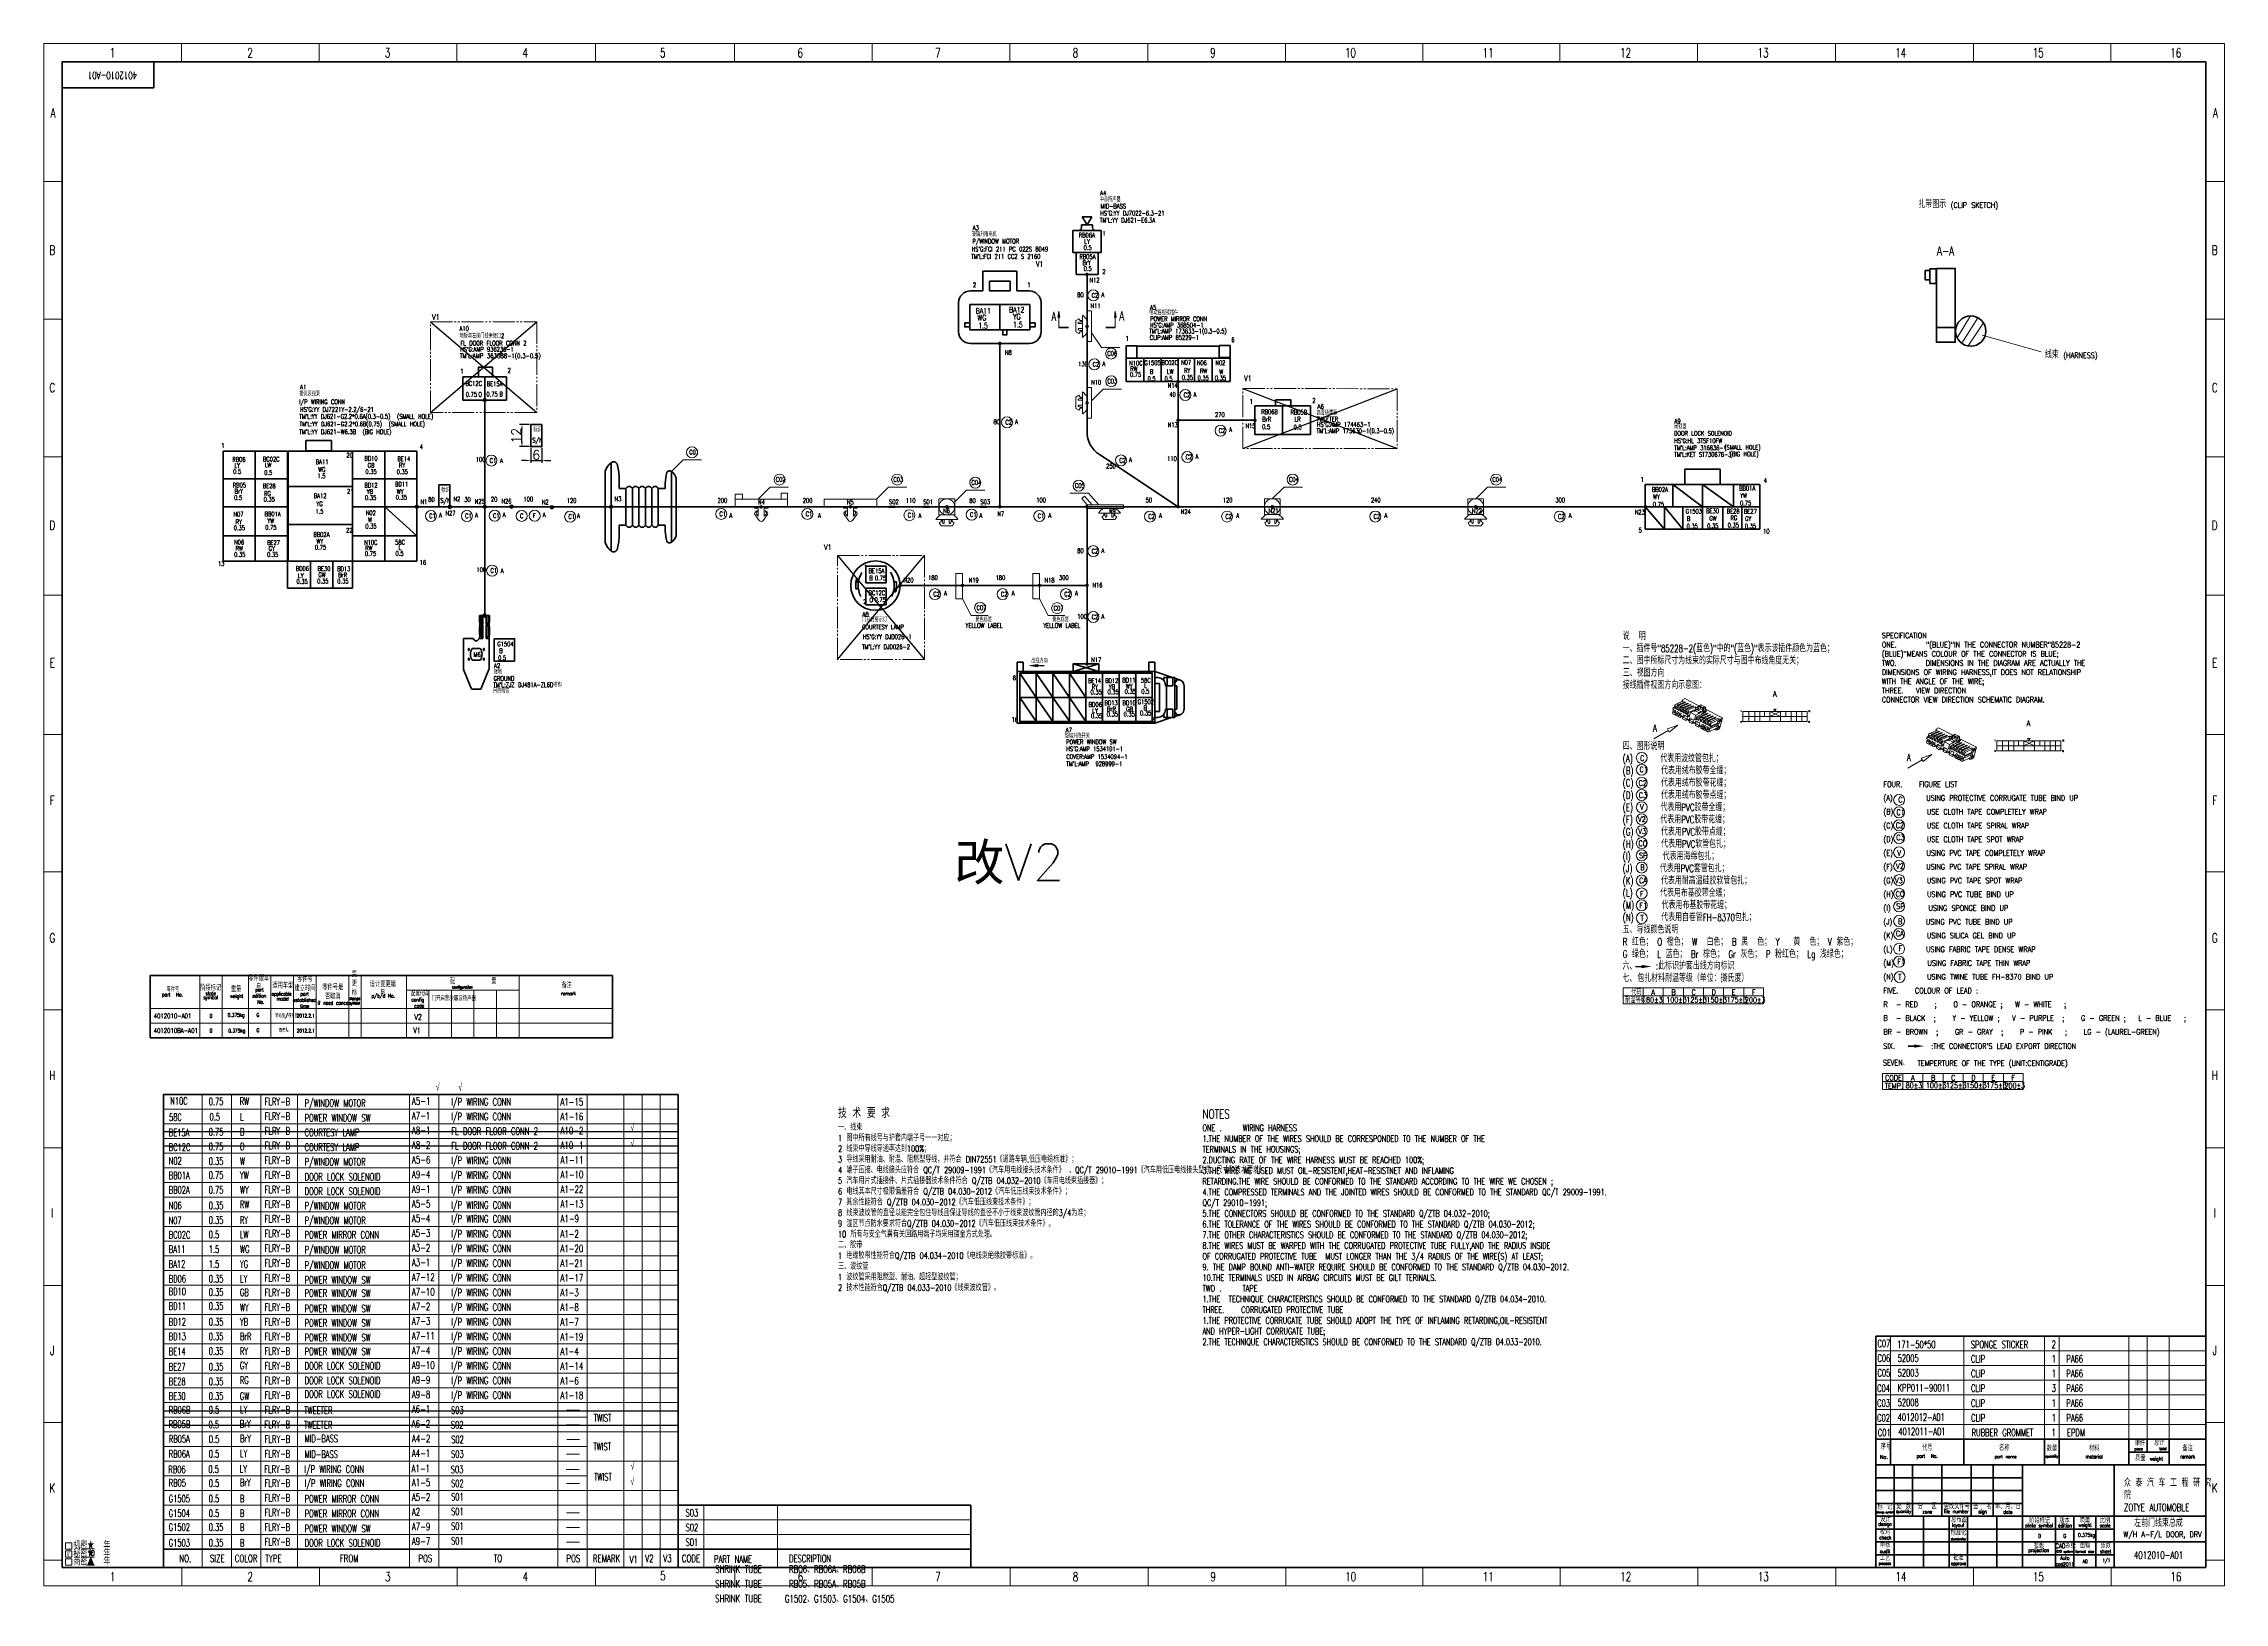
# Model space of a CAD drawing. Header units: millimetres. Extents: x 844 to 2033, y 68 to 918.
import ezdxf
from ezdxf.enums import TextEntityAlignment as Align

# ---------------------------------------------------------------- set-up
doc = ezdxf.new("R2010")
doc.units = ezdxf.units.MM
doc.linetypes.add('PHANTOM', pattern=[17, 12, -1, 1, -1, 1, -1])
for name, color, linetype, lineweight in [('0Filament', 7, 'Continuous', 20), ('2FRAME', 2, 'Continuous', 70), ('4CONTOUR', 4, 'Continuous', 50), ('5PHANTOM', 6, 'PHANTOM', 20)]:
    doc.layers.add(name, color=color, linetype=linetype, lineweight=lineweight)
doc.styles.add('HZ', font='TXT', dxfattribs={"width": 0.7, "height": 4, "bigfont": 'HZTXT'})
doc.styles.get("Standard").update_dxf_attribs({"font": 'txt.shx', "height": 5})
doc.styles.add('样式 1', font='txt.shx', dxfattribs={"width": 0.7})
doc.dimstyles.new('ISO-25', dxfattribs={"dimtxt": 2.5, "dimasz": 2.5, "dimexe": 1.25, "dimexo": 0.625, "dimtad": 1, "dimtxsty": 'Standard', "dimcen": 2.5, "dimadec": 0, "dimazin": 0, "dimtfac": 1, "dimtmove": 0, "dimatfit": 3, "dimfxl": 1, "dimarcsym": 0})

# ---------------------------------------------------------------- blocks, each defined once
blk = doc.blocks.new('*D39')
at = {"layer": '0Filament', "color": 0, "lineweight": -2, "transparency": 16777216}
for p, q in [((1106.9, 691), (1104.4, 691)), ((1109.4, 698), (1109.4, 689.7)), ((1109.4, 691), (1115.4, 691)), ((1115.4, 698), (1115.4, 689.7)), ((1117.9, 691), (1120.4, 691))]:
    blk.add_line(p, q, dxfattribs=at)
at = {"layer": '0Filament', "color": 0, "transparency": 16777216}
for points in [[(1106.9, 691.4), (1106.9, 690.6), (1109.4, 691)], [(1117.9, 691.4), (1117.9, 690.6), (1115.4, 691)]]:
    blk.add_solid(points, dxfattribs=at)
at = {"layer": 'Defpoints', "color": 0, "transparency": 16777216}
for p in [(1109.4, 698.6), (1115.4, 698.6), (1115.4, 691)]:
    blk.add_point(p, dxfattribs=at)
at = {"layer": '0Filament', "color": 0, "transparency": 16777216, "insert": (1112.4, 694.1), "char_height": 5, "attachment_point": 5}
blk.add_mtext('6', dxfattribs=at)
blk = doc.blocks.new('*D40')
at = {"layer": '0Filament', "color": 0, "lineweight": -2, "transparency": 16777216}
for p, q in [((1108.7, 710.6), (1103.3, 710.6)), ((1104.6, 701.1), (1104.6, 708.1)), ((1108.7, 698.6), (1103.3, 698.6))]:
    blk.add_line(p, q, dxfattribs=at)
at = {"layer": '0Filament', "color": 0, "transparency": 16777216}
for points in [[(1104.1, 708.1), (1105, 708.1), (1104.6, 710.6)], [(1104.1, 701.1), (1105, 701.1), (1104.6, 698.6)]]:
    blk.add_solid(points, dxfattribs=at)
at = {"layer": 'Defpoints', "color": 0, "transparency": 16777216}
for p in [(1104.6, 710.6), (1109.4, 710.6), (1109.4, 698.6)]:
    blk.add_point(p, dxfattribs=at)
at = {"layer": '0Filament', "color": 0, "transparency": 16777216, "insert": (1101.4, 704.6), "char_height": 5, "attachment_point": 5, "rotation": 90}
blk.add_mtext('12', dxfattribs=at)

msp = doc.modelspace()

# ---------------------------------------------------------------- hatches: boundary and pattern name
at = {"layer": '0Filament'}
h = msp.add_hatch(color=256, dxfattribs=at)
edge = h.paths.add_edge_path()
edge.add_arc((1412.699, 792.512), 1, 0, 360)
h = msp.add_hatch(color=256, dxfattribs=at)
h.dxf.hatch_style = 1
h.paths.add_polyline_path([(1396.835, 769.008), (1397.862, 769.008), (1397.348, 772.508)])
h = msp.add_hatch(color=256, dxfattribs=at)
edge = h.paths.add_edge_path()
edge.add_arc((1412.699, 764.243), 1, 0, 360)
h = msp.add_hatch(color=256, dxfattribs=at)
h.dxf.hatch_style = 1
h.paths.add_polyline_path([(1427.589, 769.01), (1428.616, 769.01), (1428.102, 772.51)])
h = msp.add_hatch(color=256, dxfattribs=at)
edge = h.paths.add_edge_path()
edge.add_arc((1365.162, 754.842), 1, 0, 360)
h = msp.add_hatch(color=256, dxfattribs=at)
edge = h.paths.add_edge_path()
edge.add_arc((1462.329, 734.04), 1, 0, 360)
h = msp.add_hatch(color=256, dxfattribs=at)
edge = h.paths.add_edge_path()
edge.add_arc((1084.267, 724.019), 1, 0, 360)
h = msp.add_hatch(color=256, dxfattribs=at)
edge = h.paths.add_edge_path()
edge.add_arc((1412.699, 722.461), 1, 0, 360)
h = msp.add_hatch(color=256, dxfattribs=at)
edge = h.paths.add_edge_path()
edge.add_arc((1462.329, 712.986), 1, 0, 360)
h = msp.add_hatch(color=256, dxfattribs=at)
edge = h.paths.add_edge_path()
edge.add_arc((1504.221, 712.986), 1, 0, 360)
h = msp.add_hatch(color=256, dxfattribs=at)
edge = h.paths.add_edge_path()
edge.add_arc((1047.29, 665.85), 1, 0, 360)
h = msp.add_hatch(color=256, dxfattribs=at)
edge = h.paths.add_edge_path()
edge.add_arc((1065.246, 665.768), 1, 0, 360)
h = msp.add_hatch(color=256, dxfattribs=at)
edge = h.paths.add_edge_path()
edge.add_arc((1084.267, 665.85), 1, 0, 360)
h = msp.add_hatch(color=256, dxfattribs=at)
edge = h.paths.add_edge_path()
edge.add_arc((1098.89, 665.958), 1, 0, 360)
h = msp.add_hatch(color=256, dxfattribs=at)
edge = h.paths.add_edge_path()
edge.add_arc((1120.877, 665.525), 1, 0, 360)
h = msp.add_hatch(color=256, dxfattribs=at)
edge = h.paths.add_edge_path()
edge.add_arc((1153.211, 665.85), 1, 0, 360)
h = msp.add_hatch(color=256, dxfattribs=at)
edge = h.paths.add_edge_path()
edge.add_arc((1235.003, 665.714), 1, 0, 360)
h = msp.add_hatch(color=256, dxfattribs=at)
edge = h.paths.add_edge_path()
edge.add_arc((1283.697, 665.793), 1, 0, 360)
for points in [[(1304.527, 666.504), (1308.216, 666.504), (1308.216, 665.196), (1304.527, 665.196)], [(1323.193, 666.504), (1326.882, 666.504), (1326.882, 665.196), (1323.193, 665.196)], [(1354.313, 666.504), (1358.002, 666.504), (1358.002, 665.196), (1354.313, 665.196)], [(1386.008, 578.826), (1389.414, 578.826), (1389.414, 579.602), (1386.008, 579.602)], [(1715.059, 415.452), (1711.654, 415.452), (1711.654, 414.676), (1715.059, 414.676)], [(1863.748, 372.058), (1860.342, 372.058), (1860.342, 371.282), (1863.748, 371.282)]]:
    msp.add_hatch(color=256, dxfattribs=at).paths.add_polyline_path(points)
h = msp.add_hatch(color=256, dxfattribs=at)
edge = h.paths.add_edge_path()
edge.add_arc((1336.323, 665.783), 1, 0, 360)
h = msp.add_hatch(color=256, dxfattribs=at)
edge = h.paths.add_edge_path()
edge.add_arc((1365.172, 665.85), 1, 0, 360)
h = msp.add_hatch(color=256, dxfattribs=at)
edge = h.paths.add_edge_path()
edge.add_arc((1412.517, 665.899), 1, 0, 360)
h = msp.add_hatch(color=256, dxfattribs=at)
edge = h.paths.add_edge_path()
edge.add_arc((1462.329, 665.85), 1, 0, 360)
h = msp.add_hatch(color=256, dxfattribs=at)
edge = h.paths.add_edge_path()
edge.add_arc((1513.763, 665.836), 1, 0, 360)
h = msp.add_hatch(color=256, dxfattribs=at)
edge = h.paths.add_edge_path()
edge.add_arc((1624.67, 665.836), 1, 0, 360)
h = msp.add_hatch(color=256, dxfattribs=at)
edge = h.paths.add_edge_path()
edge.add_arc((1717.14, 665.85), 1, 0, 360)
h = msp.add_hatch(color=256, dxfattribs=at)
edge = h.paths.add_edge_path()
edge.add_arc((1310.787, 622.949), 1, 0, 360)
h = msp.add_hatch(color=256, dxfattribs=at)
edge = h.paths.add_edge_path()
edge.add_arc((1344.8, 622.949), 1, 0, 360)
h = msp.add_hatch(color=256, dxfattribs=at)
edge = h.paths.add_edge_path()
edge.add_arc((1386.728, 622.949), 1, 0, 360)
h = msp.add_hatch(color=256, dxfattribs=at)
edge = h.paths.add_edge_path()
edge.add_arc((1412.699, 622.949), 1, 0, 360)
h = msp.add_hatch(color=256, dxfattribs=at)
edge = h.paths.add_edge_path()
edge.add_arc((1084.177, 606.492), 1, 0, 360)
h = msp.add_hatch(color=256, dxfattribs=at)
edge = h.paths.add_edge_path()
edge.add_arc((1412.616, 580.051), 1, -90, 270)

# ---------------------------------------------------------------- linework, layer by layer
for p, q in [((843.817, 77.354), (843.817, 918.354)), ((843.817, 918.354), (2032.817, 918.354)), ((843.817, 918.354), (843.817, 908.452)), ((843.817, 918.354), (843.817, 908.452)), ((853.719, 918.354), (843.817, 918.354)), ((918.955, 918.38), (918.955, 908.396)), ((994.093, 918.354), (994.093, 908.452)), ((1069.123, 918.352), (1069.123, 908.45)), ((1144.645, 918.354), (1144.645, 908.452)), ((1220.487, 918.352), (1220.487, 908.45)), ((1295.516, 918.354), (1295.516, 908.452)), ((1370.654, 918.38), (1370.654, 908.396)), ((1445.896, 918.354), (1445.896, 908.452)), ((1520.925, 918.352), (1520.925, 908.45)), ((1595.739, 918.354), (1595.739, 908.452)), ((1670.552, 918.352), (1670.552, 908.45)), ((1745.581, 918.354), (1745.581, 908.452)), ((2032.817, 77.354), (2032.817, 918.354)), ((853.745, 843.216), (843.761, 843.216)), ((853.719, 768.077), (843.817, 768.077)), ((1397.348, 772.508), (1396.835, 769.008)), ((1397.348, 772.508), (1397.862, 769.008)), ((1397.354, 769.01), (1397.354, 763.556)), ((1408.184, 768.382), (1406.64, 767.378)), ((1406.64, 761.236), (1406.64, 767.378)), ((1408.184, 760.232), (1406.64, 761.236)), ((1408.958, 766.71), (1408.132, 766.423)), ((1408.958, 761.905), (1408.132, 762.191)), ((1408.184, 768.382), (1408.917, 767.322)), ((1408.184, 760.232), (1408.917, 761.293)), ((1410.144, 765.666), (1408.259, 765.666)), ((1410.149, 762.949), (1408.259, 762.949)), ((1408.917, 767.322), (1409.732, 767.322)), ((1408.917, 761.293), (1409.732, 761.293)), ((1409.732, 766.71), (1408.958, 766.71)), ((1409.732, 761.905), (1408.958, 761.905)), ((1409.732, 767.322), (1409.732, 766.71)), ((1409.732, 761.293), (1409.732, 761.905)), ((1410.151, 770.283), (1410.151, 758.189)), ((1412.699, 760.958), (1412.699, 767.528)), ((1415.015, 761.061), (1420.575, 752.741)), ((1428.102, 772.51), (1427.589, 769.01)), ((1428.102, 772.51), (1428.616, 769.01)), ((1428.113, 769.01), (1428.113, 763.556)), ((1420.575, 752.741), (1430.575, 752.741)), ((1900.736, 759.327), (1933.014, 750.298)), ((1408.184, 726.6), (1406.64, 725.596)), ((1406.64, 719.454), (1406.64, 725.596)), ((1408.184, 726.6), (1408.917, 725.54)), ((1408.917, 725.54), (1409.732, 725.54)), ((1409.732, 725.54), (1409.732, 724.928)), ((1410.151, 728.501), (1410.151, 716.407)), ((1412.699, 719.176), (1412.699, 725.746)), ((1415.092, 723.575), (1421.477, 729.96)), ((1421.477, 729.96), (1431.477, 729.96)), ((1408.184, 718.45), (1406.64, 719.454)), ((1408.958, 724.928), (1408.132, 724.641)), ((1408.958, 720.123), (1408.132, 720.409)), ((1408.184, 718.45), (1408.917, 719.511)), ((1410.144, 723.884), (1408.259, 723.884)), ((1410.149, 721.167), (1408.259, 721.167)), ((1408.917, 719.511), (1409.732, 719.511)), ((1409.732, 724.928), (1408.958, 724.928)), ((1409.732, 720.123), (1408.958, 720.123)), ((1409.732, 719.511), (1409.732, 720.123)), ((853.718, 693.048), (843.815, 693.048)), ((1186.142, 685.021), (1192.527, 691.406)), ((1192.527, 691.406), (1202.527, 691.406)), ((1233.481, 670.17), (1239.866, 676.555)), ((1239.866, 676.555), (1249.866, 676.555)), ((1298.022, 670.17), (1304.407, 676.555)), ((1304.407, 676.555), (1314.407, 676.555)), ((1331.962, 670.117), (1340.602, 670.117)), ((1331.962, 661.477), (1331.962, 670.117)), ((1340.602, 668.485), (1346.986, 674.869)), ((1340.602, 670.117), (1340.602, 661.477)), ((1346.986, 674.869), (1356.986, 674.869)), ((1403.405, 673.206), (1413.405, 673.206)), ((1412.699, 666.821), (1412.699, 664.885)), ((1412.699, 666.821), (1432.507, 666.821)), ((1419.195, 666.821), (1413.405, 673.206)), ((1432.507, 664.885), (1432.507, 666.821)), ((1509.402, 670.17), (1518.042, 670.17)), ((1509.402, 661.53), (1509.402, 670.17)), ((1513.722, 670.17), (1520.107, 676.555)), ((1518.042, 670.17), (1518.042, 661.53)), ((1520.107, 676.555), (1530.107, 676.555)), ((1620.309, 670.17), (1628.949, 670.17)), ((1620.309, 661.53), (1620.309, 670.17)), ((1624.629, 670.17), (1631.013, 676.555)), ((1628.949, 670.17), (1628.949, 661.53)), ((1631.013, 676.555), (1641.013, 676.555)), ((1330.232, 658.929), (1342.326, 658.929)), ((1340.602, 661.477), (1331.962, 661.477)), ((1332.133, 656.962), (1333.194, 657.696)), ((1332.133, 656.962), (1333.137, 655.418)), ((1332.987, 661.477), (1339.576, 661.477)), ((1339.279, 655.418), (1333.137, 655.418)), ((1333.194, 657.696), (1333.194, 658.511)), ((1333.194, 658.511), (1333.805, 658.511)), ((1333.805, 658.511), (1333.805, 657.737)), ((1333.805, 657.737), (1334.092, 656.91)), ((1334.85, 658.923), (1334.85, 657.038)), ((1337.567, 658.927), (1337.567, 657.038)), ((1338.611, 657.737), (1338.324, 656.91)), ((1339.223, 658.511), (1338.611, 658.511)), ((1338.611, 658.511), (1338.611, 657.737)), ((1339.223, 657.696), (1339.223, 658.511)), ((1340.283, 656.962), (1339.223, 657.696)), ((1340.283, 656.962), (1339.279, 655.418)), ((1412.699, 664.885), (1432.507, 664.885)), ((1422.363, 664.885), (1415.793, 664.885)), ((1418.871, 662.337), (1430.965, 662.337)), ((1420.772, 660.37), (1421.833, 661.104)), ((1420.772, 660.37), (1421.776, 658.826)), ((1427.919, 658.826), (1421.776, 658.826)), ((1421.833, 661.104), (1421.833, 661.919)), ((1421.833, 661.919), (1422.445, 661.919)), ((1422.445, 661.919), (1422.445, 661.144)), ((1422.445, 661.144), (1422.731, 660.318)), ((1423.489, 662.331), (1423.489, 660.446)), ((1426.206, 662.335), (1426.206, 660.446)), ((1427.25, 661.144), (1426.964, 660.318)), ((1427.862, 661.919), (1427.25, 661.919)), ((1427.25, 661.919), (1427.25, 661.144)), ((1427.862, 661.104), (1427.862, 661.919)), ((1428.923, 660.37), (1427.862, 661.104)), ((1428.923, 660.37), (1427.919, 658.826)), ((1507.672, 658.982), (1519.766, 658.982)), ((1518.042, 661.53), (1509.402, 661.53)), ((1509.573, 657.015), (1510.634, 657.748)), ((1509.573, 657.015), (1510.577, 655.471)), ((1510.427, 661.53), (1517.017, 661.53)), ((1516.72, 655.471), (1510.577, 655.471)), ((1510.634, 657.748), (1510.634, 658.563)), ((1510.634, 658.563), (1511.246, 658.563)), ((1511.246, 658.563), (1511.246, 657.789)), ((1511.246, 657.789), (1511.532, 656.963)), ((1512.29, 658.976), (1512.29, 657.09)), ((1515.007, 658.98), (1515.007, 657.09)), ((1516.051, 657.789), (1515.765, 656.963)), ((1516.663, 658.563), (1516.051, 658.563)), ((1516.051, 658.563), (1516.051, 657.789)), ((1516.663, 657.748), (1516.663, 658.563)), ((1517.724, 657.015), (1516.663, 657.748)), ((1517.724, 657.015), (1516.72, 655.471)), ((1618.579, 658.982), (1630.673, 658.982)), ((1628.949, 661.53), (1620.309, 661.53)), ((1620.48, 657.015), (1621.541, 657.748)), ((1620.48, 657.015), (1621.484, 655.471)), ((1621.334, 661.53), (1627.923, 661.53)), ((1627.626, 655.471), (1621.484, 655.471)), ((1621.541, 657.748), (1621.541, 658.563)), ((1621.541, 658.563), (1622.153, 658.563)), ((1622.153, 658.563), (1622.153, 657.789)), ((1622.153, 657.789), (1622.439, 656.963)), ((1623.197, 658.976), (1623.197, 657.09)), ((1625.914, 658.98), (1625.914, 657.09)), ((1626.958, 657.789), (1626.671, 656.963)), ((1627.57, 658.563), (1626.958, 658.563)), ((1626.958, 658.563), (1626.958, 657.789)), ((1627.57, 657.748), (1627.57, 658.563)), ((1628.63, 657.015), (1627.57, 657.748)), ((1628.63, 657.015), (1627.626, 655.471)), ((853.719, 617.526), (843.817, 617.526)), ((2032.817, 617.526), (2022.914, 617.526)), ((1749.879, 555.454), (1759.271, 550.657)), ((853.718, 541.684), (843.815, 541.684)), ((1729.116, 544.632), (1734.812, 546.766)), ((1729.116, 544.632), (1730.116, 542.9)), ((1734.812, 546.766), (1730.116, 542.9)), ((1888.307, 539.46), (1897.698, 534.664)), ((2032.815, 541.684), (2022.913, 541.684)), ((1867.543, 528.639), (1873.239, 530.773)), ((1867.543, 528.639), (1868.543, 526.907)), ((1873.239, 530.773), (1868.543, 526.907)), ((853.719, 466.655), (843.817, 466.655)), ((2032.817, 466.655), (2022.914, 466.655)), ((928.901, 410.163), (928.901, 376.164)), ((941.199, 410.163), (941.199, 376.164)), ((955.395, 410.163), (955.395, 376.164)), ((967.692, 410.163), (967.692, 376.164)), ((979.99, 410.163), (979.99, 376.164)), ((992.287, 410.163), (992.287, 376.164)), ((1010.113, 410.163), (1010.113, 376.164)), ((1016.882, 410.163), (1016.882, 376.164)), ((1041.597, 410.163), (1041.597, 376.164)), ((1103.024, 410.163), (1103.024, 376.164)), ((1041.597, 402.163), (1103.024, 402.163)), ((1053.835, 402.163), (1053.835, 376.164)), ((1066.132, 402.163), (1066.132, 376.164)), ((1078.429, 402.163), (1078.429, 376.164)), ((1090.727, 402.163), (1090.727, 376.164)), ((1704.954, 394.672), (1704.954, 403.44)), ((1704.954, 403.44), (1781.492, 403.44)), ((1704.954, 399.056), (1781.492, 399.056)), ((1781.492, 394.672), (1704.954, 394.672)), ((1715.924, 394.672), (1715.924, 403.44)), ((1726.894, 394.672), (1726.894, 403.44)), ((1737.864, 394.672), (1737.864, 403.44)), ((1748.834, 394.672), (1748.834, 403.44)), ((1759.804, 394.672), (1759.804, 403.44)), ((1770.774, 394.672), (1770.774, 403.44)), ((1781.492, 403.44), (1781.492, 394.672)), ((853.745, 391.413), (843.761, 391.413)), ((901.887, 392.163), (1153.926, 392.163)), ((901.887, 384.164), (1153.926, 384.164)), ((2032.843, 391.413), (2022.859, 391.413)), ((1846.518, 348.008), (1846.518, 356.776)), ((1846.518, 356.776), (1923.056, 356.776)), ((1857.488, 348.008), (1857.488, 356.776)), ((1868.458, 348.008), (1868.458, 356.776)), ((1879.428, 348.008), (1879.428, 356.776)), ((1890.398, 348.008), (1890.398, 356.776)), ((1901.368, 348.008), (1901.368, 356.776)), ((1912.338, 348.008), (1912.338, 356.776)), ((1923.056, 356.776), (1923.056, 348.008)), ((930.179, 345.354), (930.179, 87.354)), ((946.179, 345.354), (946.179, 87.354)), ((962.179, 87.354), (962.179, 345.354)), ((982.163, 87.354), (982.163, 345.354)), ((1043.179, 87.354), (1043.179, 345.354)), ((1059.179, 87.354), (1059.179, 345.354)), ((1124.179, 87.354), (1124.179, 345.354)), ((1140.179, 345.354), (1140.179, 87.354)), ((1160.179, 87.354), (1160.179, 345.354)), ((1170.051, 87.354), (1170.051, 345.354)), ((1179.923, 87.354), (1179.923, 345.354)), ((1846.518, 352.392), (1923.056, 352.392)), ((1923.056, 348.008), (1846.518, 348.008)), ((1189.794, 337.354), (909.179, 337.354)), ((1189.794, 329.354), (909.179, 329.354)), ((1189.794, 321.354), (909.179, 321.354)), ((853.719, 316.275), (843.817, 316.275)), ((1189.794, 313.354), (909.179, 313.354)), ((2032.817, 316.275), (2022.914, 316.275)), ((1189.794, 305.354), (909.179, 305.354)), ((1189.794, 297.354), (909.179, 297.354)), ((1189.794, 289.354), (909.179, 289.354)), ((1189.794, 281.354), (909.179, 281.354)), ((1189.794, 273.354), (909.179, 273.354)), ((1189.794, 265.354), (909.179, 265.354)), ((1189.794, 257.354), (909.179, 257.354)), ((853.718, 241.245), (843.815, 241.245)), ((1189.794, 249.354), (909.179, 249.354)), ((1189.794, 241.354), (909.179, 241.354)), ((2032.815, 241.245), (2022.913, 241.245)), ((1189.794, 233.354), (909.179, 233.354)), ((1189.794, 225.354), (909.179, 225.354)), ((1189.794, 217.354), (909.179, 217.354)), ((1189.794, 209.354), (909.179, 209.354)), ((2022.817, 205.607), (1842.817, 205.607)), ((1850.817, 213.607), (1850.817, 157.354)), ((1890.817, 157.341), (1890.817, 213.607)), ((1934.817, 157.354), (1934.817, 213.607)), ((1942.817, 157.354), (1942.817, 213.607)), ((1980.817, 157.354), (1980.817, 213.607)), ((1990.817, 157.354), (1990.817, 213.607)), ((2002.817, 157.355), (2002.817, 213.607)), ((1189.794, 201.354), (909.179, 201.354)), ((1189.794, 193.354), (909.179, 193.354)), ((2022.817, 197.607), (1842.817, 197.607)), ((1189.794, 185.354), (909.179, 185.354)), ((2022.817, 189.607), (1842.817, 189.607)), ((2022.817, 181.544), (1842.817, 181.544)), ((1850.817, 171.354), (1850.817, 189.607)), ((1189.794, 177.354), (909.179, 177.354)), ((1140.179, 169.354), (909.179, 169.354)), ((1128.927, 173.128), (1135.978, 173.128)), ((2022.817, 173.48), (1842.817, 173.48)), ((853.719, 166.432), (843.817, 166.432)), ((1189.794, 161.354), (909.179, 161.354)), ((1128.842, 165.119), (1135.893, 165.119)), ((1128.976, 157.101), (1136.027, 157.101)), ((2022.817, 165.417), (1842.817, 165.417)), ((2032.817, 166.432), (2022.914, 166.432)), ((1140.179, 153.354), (909.179, 153.354)), ((1189.794, 145.354), (909.179, 145.354)), ((1128.927, 149.128), (1135.978, 149.128)), ((1140.179, 137.354), (909.179, 137.354)), ((1128.748, 140.742), (1135.799, 140.742)), ((1128.927, 133.128), (1135.978, 133.128)), ((1189.794, 129.354), (909.179, 129.354)), ((1189.794, 121.354), (909.179, 121.354)), ((1203.704, 121.417), (1203.704, 87.345)), ((1243.87, 121.417), (1243.87, 87.345)), ((1189.794, 113.354), (909.179, 113.354)), ((1128.927, 117.128), (1135.978, 117.128)), ((1128.927, 109.128), (1135.978, 109.128)), ((1189.794, 113.417), (1349.255, 113.417)), ((855.633, 100.908), (859.133, 100.908)), ((855.633, 97.408), (855.633, 100.908)), ((859.133, 97.408), (855.633, 97.408)), ((855.633, 96.444), (859.133, 96.444)), ((855.633, 92.944), (855.633, 96.444)), ((859.133, 100.908), (859.133, 97.408)), ((859.133, 96.444), (859.133, 92.944)), ((867.337, 97.478), (871.443, 97.478)), ((1189.794, 105.354), (909.179, 105.354)), ((982.163, 97.354), (982.163, 87.354)), ((1043.179, 97.354), (1043.179, 87.354)), ((1059.179, 97.354), (1059.179, 87.354)), ((1124.179, 97.354), (1124.179, 87.354)), ((1128.927, 101.128), (1135.978, 101.128)), ((1189.794, 105.417), (1349.255, 105.417)), ((853.664, 91.294), (843.761, 91.294)), ((853.745, 91.294), (843.761, 91.294)), ((859.133, 92.944), (855.633, 92.944)), ((855.633, 92.061), (859.133, 92.061)), ((855.633, 88.561), (855.633, 92.061)), ((859.133, 88.561), (855.633, 88.561)), ((859.133, 92.061), (859.133, 88.561)), ((867.337, 93.014), (871.443, 93.014)), ((867.337, 88.631), (871.443, 88.631)), ((919.051, 87.372), (919.051, 77.388)), ((994.189, 87.346), (994.189, 77.444)), ((1069.219, 87.345), (1069.219, 77.442)), ((1144.741, 87.346), (1144.741, 77.444)), ((1220.583, 87.345), (1220.583, 77.442)), ((1295.612, 87.346), (1295.612, 77.444)), ((1370.75, 87.372), (1370.75, 77.388)), ((1445.992, 87.346), (1445.992, 77.444)), ((1521.021, 87.345), (1521.021, 77.442)), ((1595.835, 87.346), (1595.835, 77.444)), ((1670.648, 87.345), (1670.648, 77.442)), ((1745.677, 87.346), (1745.677, 77.444)), ((1896.057, 87.346), (1896.057, 77.444)), ((1971.087, 77.442), (1971.087, 87.345)), ((1971.087, 87.345), (1971.087, 77.442)), ((2032.761, 91.294), (2022.859, 91.294)), ((2032.843, 91.294), (2022.859, 91.294)), ((843.817, 77.354), (2032.817, 77.354))]:
    msp.add_line(p, q, dxfattribs=at)
at = {"layer": '0Filament', "lineweight": 20}
for p, q in [((1820.823, 918.38), (1820.823, 908.396)), ((1895.961, 918.354), (1895.961, 908.452)), ((1970.991, 918.352), (1970.991, 908.45)), ((1970.991, 908.45), (1970.991, 918.352)), ((2032.817, 918.354), (2022.914, 918.354)), ((2032.817, 918.354), (2022.914, 918.354)), ((2032.843, 843.216), (2022.859, 843.216)), ((2032.817, 768.077), (2022.914, 768.077)), ((2032.815, 693.048), (2022.913, 693.048)), ((1820.919, 87.372), (1820.919, 77.388))]:
    msp.add_line(p, q, dxfattribs=at)
at = {"layer": '0Filament', "lineweight": 40}
for p, q in [((1397.354, 763.556), (1402.598, 763.556)), ((1422.963, 763.556), (1428.113, 763.556))]:
    msp.add_line(p, q, dxfattribs=at)
at = {"layer": '0Filament', "ltscale": 0.5}
for p, q in [((1412.699, 755.896), (1412.699, 772.591)), ((1412.699, 772.591), (1415.092, 772.591)), ((1412.699, 766.412), (1412.699, 762.074)), ((1415.092, 772.591), (1415.092, 755.896)), ((1415.092, 755.896), (1412.699, 755.896)), ((1412.699, 714.114), (1412.699, 730.809)), ((1412.699, 730.809), (1415.092, 730.809)), ((1415.092, 730.809), (1415.092, 714.114)), ((1412.699, 724.63), (1412.699, 720.292)), ((1415.092, 714.114), (1412.699, 714.114)), ((1224.907, 672.64), (1220.754, 672.64)), ((1220.754, 672.64), (1220.754, 669.888)), ((1220.754, 669.888), (1224.907, 669.888)), ((1220.754, 669.888), (1249.373, 669.888)), ((1220.754, 665.785), (1220.754, 669.888)), ((1224.907, 669.888), (1224.907, 672.64)), ((1245.84, 669.888), (1245.84, 673.189)), ((1245.84, 673.189), (1249.373, 673.189)), ((1249.373, 669.888), (1245.84, 669.888)), ((1249.373, 673.189), (1249.373, 669.888)), ((1249.373, 669.888), (1249.373, 665.785)), ((1269.387, 669.896), (1298.007, 669.896)), ((1269.387, 665.793), (1269.387, 669.896)), ((1298.007, 669.896), (1298.007, 665.793)), ((1409.842, 670.348), (1411.344, 671.566)), ((1412.699, 666.821), (1409.842, 670.348)), ((1411.344, 671.566), (1415.449, 666.821)), ((1249.373, 665.785), (1220.754, 665.785)), ((1231.345, 665.785), (1231.345, 665.047)), ((1231.345, 665.785), (1238.782, 665.785)), ((1231.345, 665.047), (1233.399, 665.047)), ((1231.589, 661.58), (1233.971, 658.297)), ((1232.978, 663.785), (1231.756, 662.812)), ((1232.385, 662.872), (1232.978, 663.785)), ((1233.399, 660.712), (1232.461, 661.792)), ((1233.399, 665.047), (1233.399, 660.712)), ((1238.538, 661.58), (1236.156, 658.297)), ((1236.728, 665.047), (1238.782, 665.047)), ((1236.728, 665.047), (1236.728, 660.712)), ((1236.728, 660.712), (1237.666, 661.792)), ((1237.741, 662.872), (1237.149, 663.785)), ((1237.149, 663.785), (1238.37, 662.812)), ((1238.782, 665.785), (1238.782, 665.047)), ((1298.007, 665.793), (1269.387, 665.793)), ((1279.978, 665.793), (1279.978, 665.054)), ((1279.978, 665.793), (1287.415, 665.793)), ((1279.978, 665.054), (1282.032, 665.054)), ((1280.222, 661.587), (1282.604, 658.304)), ((1281.611, 663.793), (1280.39, 662.82)), ((1281.019, 662.88), (1281.611, 663.793)), ((1282.032, 660.72), (1281.094, 661.8)), ((1282.032, 665.054), (1282.032, 660.72)), ((1287.171, 661.587), (1284.789, 658.304)), ((1285.362, 665.054), (1287.415, 665.054)), ((1285.362, 665.054), (1285.362, 660.72)), ((1285.362, 660.72), (1286.299, 661.8)), ((1286.375, 662.88), (1285.783, 663.793)), ((1285.783, 663.793), (1287.004, 662.82)), ((1287.415, 665.793), (1287.415, 665.054)), ((1341.211, 629.482), (1344.8, 629.482)), ((1341.211, 615.537), (1341.211, 629.482)), ((1344.8, 629.482), (1344.8, 615.537)), ((1383.139, 629.482), (1386.728, 629.482)), ((1383.139, 615.537), (1383.139, 629.482)), ((1386.728, 629.482), (1386.728, 615.537)), ((1344.8, 615.537), (1341.211, 615.537)), ((1344.8, 615.537), (1349.594, 606.466)), ((1349.594, 606.466), (1358.727, 606.466)), ((1386.728, 615.537), (1383.139, 615.537)), ((1386.728, 615.537), (1391.522, 606.466)), ((1391.522, 606.466), (1400.655, 606.466))]:
    msp.add_line(p, q, dxfattribs=at)
at = {"layer": '0Filament', "color": 0, "linetype": 'Continuous'}
for p, q in [((1894.38, 769.848), (1887.217, 757.863)), ((1898.48, 768.859), (1889.764, 755.021)), ((1901.411, 766.19), (1893.049, 753.505))]:
    msp.add_line(p, q, dxfattribs=at)
at = {"layer": '0Filament', "ltscale": 0.214814}
for p, q in [((1733.279, 557.894), (1737.192, 559.67)), ((1733.918, 558.171), (1737.83, 559.946)), ((1739.988, 558.242), (1736.076, 556.466)), ((1741.566, 558.039), (1737.653, 556.263)), ((1742.055, 557.789), (1738.143, 556.013)), ((1740.409, 554.856), (1744.321, 556.631)), ((1746.207, 551.895), (1750.119, 553.671)), ((1752.236, 551.987), (1748.324, 550.212)), ((1752.385, 552.514), (1748.473, 550.738)), ((1752.875, 552.263), (1748.963, 550.488)), ((1753.814, 551.784), (1749.902, 550.008)), ((1752.698, 548.58), (1756.61, 550.356)), ((1751.717, 543.109), (1755.629, 544.884)), ((1871.707, 541.901), (1875.619, 543.677)), ((1872.345, 542.177), (1876.257, 543.953)), ((1878.416, 542.248), (1874.504, 540.473)), ((1879.993, 542.045), (1876.081, 540.27)), ((1880.483, 541.795), (1876.571, 540.019)), ((1878.837, 538.862), (1882.749, 540.638)), ((1884.634, 535.902), (1888.546, 537.677)), ((1890.664, 535.994), (1886.752, 534.218)), ((1890.812, 536.52), (1886.9, 534.745)), ((1891.302, 536.27), (1887.39, 534.494)), ((1892.241, 535.79), (1888.329, 534.015)), ((1890.144, 527.115), (1894.057, 528.891)), ((1891.126, 532.587), (1895.038, 534.362))]:
    msp.add_line(p, q, dxfattribs=at)
at = {"layer": '0Filament', "ltscale": 0.214816}
for p, q in [((1738.559, 558.972), (1734.647, 557.196)), ((1738.708, 559.498), (1734.795, 557.723)), ((1739.198, 559.248), (1735.285, 557.472)), ((1740.137, 558.768), (1736.224, 556.993)), ((1740.627, 558.518), (1736.714, 556.743)), ((1741.417, 557.512), (1737.505, 555.737)), ((1742.846, 556.782), (1738.934, 555.007)), ((1742.995, 557.309), (1739.082, 555.533)), ((1743.484, 557.059), (1739.572, 555.283)), ((1740.662, 553.597), (1744.574, 555.372)), ((1750.808, 552.717), (1746.895, 550.941)), ((1750.956, 553.243), (1747.044, 551.468)), ((1753.665, 551.257), (1749.753, 549.482)), ((1754.304, 551.534), (1750.392, 549.758)), ((1755.094, 550.528), (1751.182, 548.752)), ((1755.243, 551.054), (1751.331, 549.279)), ((1755.733, 550.804), (1751.82, 549.028)), ((1753.04, 547.803), (1756.952, 549.579)), ((1876.987, 542.978), (1873.075, 541.203)), ((1877.135, 543.505), (1873.223, 541.729)), ((1877.625, 543.254), (1873.713, 541.479)), ((1878.564, 542.775), (1874.652, 540.999)), ((1879.054, 542.525), (1875.142, 540.749)), ((1879.845, 541.519), (1875.932, 539.743)), ((1881.274, 540.789), (1877.361, 539.013)), ((1881.422, 541.316), (1877.51, 539.54)), ((1881.912, 541.065), (1878, 539.29)), ((1879.089, 537.603), (1883.001, 539.379)), ((1889.235, 536.723), (1885.323, 534.948)), ((1889.383, 537.25), (1885.471, 535.474)), ((1892.093, 535.264), (1888.181, 533.488)), ((1892.731, 535.54), (1888.819, 533.765)), ((1893.522, 534.534), (1889.61, 532.759)), ((1893.67, 535.061), (1889.758, 533.285)), ((1894.16, 534.811), (1890.248, 533.035)), ((1891.467, 531.81), (1895.38, 533.586))]:
    msp.add_line(p, q, dxfattribs=at)
at = {"layer": '0Filament', "ltscale": 0.034189}
for p, q in [((1737.308, 560.615), (1737.123, 559.957)), ((1736.285, 551.491), (1736.1, 550.833)), ((1737.592, 550.824), (1737.406, 550.166)), ((1739.306, 549.948), (1739.121, 549.29)), ((1741.185, 548.989), (1740.999, 548.331)), ((1742.551, 547.539), (1742.736, 548.197)), ((1744.429, 546.58), (1744.614, 547.238)), ((1756.952, 549.464), (1757.137, 550.122)), ((1757.967, 550.066), (1757.781, 549.407)), ((1746.143, 545.704), (1746.329, 546.362)), ((1747.45, 545.037), (1747.635, 545.695)), ((1756.496, 544.844), (1756.31, 544.186)), ((1874.713, 535.497), (1874.527, 534.839)), ((1875.736, 544.622), (1875.55, 543.964)), ((1876.019, 534.83), (1875.834, 534.172)), ((1877.734, 533.955), (1877.549, 533.296)), ((1879.612, 532.996), (1879.427, 532.337)), ((1880.978, 531.545), (1881.164, 532.203)), ((1882.856, 530.586), (1883.042, 531.244)), ((1884.571, 529.71), (1884.756, 530.369)), ((1885.877, 529.043), (1886.063, 529.701)), ((1894.923, 528.851), (1894.738, 528.193)), ((1895.379, 533.471), (1895.565, 534.129)), ((1896.394, 534.072), (1896.209, 533.414))]:
    msp.add_line(p, q, dxfattribs=at)
at = {"layer": '0Filament', "ltscale": 0.014991}
for p, q in [((1737.173, 559.662), (1737.123, 559.957)), ((1875.6, 543.668), (1875.55, 543.964))]:
    msp.add_line(p, q, dxfattribs=at)
at = {"layer": '0Filament', "ltscale": 0.027351}
for p, q in [((1737.192, 559.67), (1737.34, 560.197)), ((1738.559, 558.972), (1738.708, 559.498)), ((1733.411, 552.808), (1733.262, 552.282)), ((1734.795, 557.723), (1734.647, 557.196)), ((1734.84, 552.079), (1734.691, 551.552)), ((1735.285, 557.472), (1735.137, 556.946)), ((1735.33, 551.828), (1735.181, 551.302)), ((1736.714, 556.743), (1736.566, 556.216)), ((1737.653, 556.263), (1737.505, 555.737)), ((1739.082, 555.533), (1738.934, 555.007)), ((1739.572, 555.283), (1739.424, 554.757)), ((1741.417, 557.512), (1741.566, 558.039)), ((1742.846, 556.782), (1742.995, 557.309)), ((1746.895, 550.941), (1747.044, 551.468)), ((1748.324, 550.212), (1748.473, 550.738)), ((1748.814, 549.961), (1748.963, 550.488)), ((1749.753, 549.482), (1749.902, 550.008)), ((1750.243, 549.232), (1750.392, 549.758)), ((1750.808, 552.717), (1750.956, 553.243)), ((1751.182, 548.752), (1751.331, 549.279)), ((1751.672, 548.502), (1751.82, 549.028)), ((1753.665, 551.257), (1753.814, 551.784)), ((1755.094, 550.528), (1755.243, 551.054)), ((1756.952, 549.579), (1757.1, 550.106)), ((1748.858, 544.317), (1749.007, 544.844)), ((1749.797, 543.838), (1749.946, 544.364)), ((1750.287, 543.588), (1750.436, 544.114)), ((1871.838, 536.815), (1871.69, 536.288)), ((1873.223, 541.729), (1873.075, 541.203)), ((1873.267, 536.085), (1873.119, 535.559)), ((1873.713, 541.479), (1873.564, 540.952)), ((1873.757, 535.835), (1873.609, 535.308)), ((1875.142, 540.749), (1874.993, 540.223)), ((1875.619, 543.677), (1875.767, 544.203)), ((1876.081, 540.27), (1875.932, 539.743)), ((1876.987, 542.978), (1877.135, 543.505)), ((1877.51, 539.54), (1877.361, 539.013)), ((1878, 539.29), (1877.851, 538.763)), ((1879.845, 541.519), (1879.993, 542.045)), ((1881.274, 540.789), (1881.422, 541.316)), ((1885.323, 534.948), (1885.471, 535.474)), ((1889.235, 536.723), (1889.383, 537.25)), ((1892.093, 535.264), (1892.241, 535.79)), ((1886.752, 534.218), (1886.9, 534.745)), ((1887.242, 533.968), (1887.39, 534.494)), ((1887.286, 528.324), (1887.434, 528.85)), ((1888.181, 533.488), (1888.329, 534.015)), ((1888.225, 527.844), (1888.373, 528.371)), ((1888.671, 533.238), (1888.819, 533.765)), ((1888.715, 527.594), (1888.863, 528.121)), ((1889.61, 532.759), (1889.758, 533.285)), ((1890.1, 532.508), (1890.248, 533.035)), ((1893.522, 534.534), (1893.67, 535.061)), ((1895.38, 533.586), (1895.528, 534.112))]:
    msp.add_line(p, q, dxfattribs=at)
at = {"layer": '0Filament', "ltscale": 0.034777}
for p, q in [((1737.192, 559.67), (1737.83, 559.946)), ((1733.279, 557.894), (1733.918, 558.171)), ((1871.707, 541.901), (1872.345, 542.177)), ((1875.619, 543.677), (1876.257, 543.953))]:
    msp.add_line(p, q, dxfattribs=at)
at = {"layer": '0Filament', "ltscale": 0.071605}
for p, q in [((1738.612, 561.207), (1737.308, 560.615)), ((1759.271, 550.657), (1757.967, 550.066)), ((1757.614, 544.778), (1756.31, 544.186)), ((1877.04, 545.214), (1875.736, 544.622)), ((1896.042, 528.784), (1894.738, 528.193)), ((1897.698, 534.664), (1896.394, 534.072))]:
    msp.add_line(p, q, dxfattribs=at)
at = {"layer": '0Filament', "ltscale": 0.020395}
for p, q in [((1737.376, 560.213), (1737.308, 560.615)), ((1875.804, 544.22), (1875.736, 544.622))]:
    msp.add_line(p, q, dxfattribs=at)
at = {"layer": '0Filament', "ltscale": 0.002009}
for p, q in [((1737.376, 560.213), (1737.34, 560.197)), ((1757.137, 550.122), (1757.1, 550.106)), ((1875.804, 544.22), (1875.767, 544.203)), ((1895.565, 534.129), (1895.528, 534.112))]:
    msp.add_line(p, q, dxfattribs=at)
at = {"layer": '0Filament', "ltscale": 0.027506}
for p, q in [((1737.83, 559.946), (1737.34, 560.197)), ((1738.708, 559.498), (1739.198, 559.248)), ((1740.137, 558.768), (1740.627, 558.518)), ((1741.566, 558.039), (1742.055, 557.789)), ((1742.995, 557.309), (1743.484, 557.059)), ((1751.446, 552.993), (1750.956, 553.243)), ((1752.875, 552.263), (1752.385, 552.514)), ((1755.733, 550.804), (1755.243, 551.054)), ((1757.1, 550.106), (1756.61, 550.356)), ((1876.257, 543.953), (1875.767, 544.203)), ((1877.135, 543.505), (1877.625, 543.254)), ((1878.564, 542.775), (1879.054, 542.525)), ((1879.993, 542.045), (1880.483, 541.795)), ((1881.422, 541.316), (1881.912, 541.065)), ((1889.873, 537), (1889.383, 537.25)), ((1891.302, 536.27), (1890.812, 536.52)), ((1894.16, 534.811), (1893.67, 535.061)), ((1895.528, 534.112), (1895.038, 534.362))]:
    msp.add_line(p, q, dxfattribs=at)
at = {"layer": '0Filament', "ltscale": 0.000609419}
for p, q in [((1738.559, 558.972), (1738.564, 558.96)), ((1755.099, 550.516), (1755.094, 550.528)), ((1876.987, 542.978), (1876.992, 542.967)), ((1893.527, 534.523), (1893.522, 534.534))]:
    msp.add_line(p, q, dxfattribs=at)
at = {"layer": '0Filament', "ltscale": 0.43274}
for p, q in [((1738.612, 561.207), (1746.32, 557.271)), ((1770.31, 548.776), (1770.31, 554.117)), ((1770.31, 554.117), (1805.279, 554.117)), ((1770.31, 551.446), (1805.279, 551.446)), ((1770.31, 548.776), (1805.279, 548.776)), ((1773.46, 548.776), (1773.46, 554.117)), ((1776.737, 548.776), (1776.737, 554.117)), ((1779.566, 548.776), (1779.566, 554.117)), ((1782.138, 551.446), (1782.138, 554.117)), ((1785.03, 548.776), (1785.03, 554.117)), ((1790.816, 551.446), (1785.03, 554.117)), ((1785.03, 551.446), (1790.816, 554.117)), ((1787.103, 555.501), (1788.487, 555.501)), ((1787.103, 555.501), (1787.795, 554.117)), ((1787.795, 554.117), (1788.487, 555.501)), ((1790.816, 548.776), (1790.816, 554.117)), ((1793.709, 551.446), (1793.709, 554.117)), ((1796.601, 548.776), (1796.601, 554.117)), ((1799.494, 548.776), (1799.494, 554.117)), ((1802.387, 548.776), (1802.387, 554.117)), ((1805.279, 548.776), (1805.279, 554.117)), ((1877.04, 545.214), (1884.748, 541.278)), ((1908.738, 532.783), (1908.738, 538.123)), ((1908.738, 538.123), (1943.707, 538.123)), ((1908.738, 535.453), (1943.707, 535.453)), ((1911.887, 532.783), (1911.887, 538.123)), ((1915.165, 532.783), (1915.165, 538.123)), ((1917.993, 532.783), (1917.993, 538.123)), ((1920.565, 535.453), (1920.565, 538.123)), ((1923.458, 532.783), (1923.458, 538.123)), ((1929.243, 535.453), (1923.458, 538.123)), ((1923.458, 535.453), (1929.243, 538.123)), ((1925.53, 539.507), (1926.914, 539.507)), ((1925.53, 539.507), (1926.222, 538.123)), ((1926.222, 538.123), (1926.914, 539.507)), ((1929.243, 532.783), (1929.243, 538.123)), ((1932.136, 535.453), (1932.136, 538.123)), ((1935.029, 532.783), (1935.029, 538.123)), ((1937.922, 532.783), (1937.922, 538.123)), ((1940.814, 532.783), (1940.814, 538.123)), ((1943.707, 532.783), (1943.707, 538.123)), ((1908.738, 532.783), (1943.707, 532.783))]:
    msp.add_line(p, q, dxfattribs=at)
at = {"layer": '0Filament', "ltscale": 0.102568}
for p, q in [((1731.956, 553.2), (1732.513, 555.174)), ((1870.384, 537.206), (1870.94, 539.181))]:
    msp.add_line(p, q, dxfattribs=at)
at = {"layer": '0Filament', "ltscale": 0.017676}
for p, q in [((1731.956, 553.2), (1732.099, 552.876)), ((1870.384, 537.206), (1870.526, 536.883))]:
    msp.add_line(p, q, dxfattribs=at)
at = {"layer": '0Filament', "ltscale": 0.045585}
for p, q in [((1732.064, 555.403), (1732.311, 556.281)), ((1756.469, 547.753), (1756.717, 548.63)), ((1757.546, 548.574), (1757.299, 547.696)), ((1752.722, 544.854), (1752.97, 545.731)), ((1870.491, 539.41), (1870.738, 540.288)), ((1891.15, 528.86), (1891.397, 529.738)), ((1894.897, 531.759), (1895.144, 532.637)), ((1895.974, 532.58), (1895.727, 531.703))]:
    msp.add_line(p, q, dxfattribs=at)
at = {"layer": '0Filament', "ltscale": 0.025213}
for p, q in [((1732.064, 555.403), (1732.513, 555.174)), ((1732.311, 556.281), (1732.76, 556.052)), ((1752.273, 545.083), (1752.722, 544.854)), ((1757.011, 545.512), (1757.461, 545.282)), ((1870.491, 539.41), (1870.94, 539.181)), ((1870.738, 540.288), (1871.188, 540.058)), ((1890.701, 529.09), (1891.15, 528.86)), ((1895.439, 529.518), (1895.888, 529.289))]:
    msp.add_line(p, q, dxfattribs=at)
at = {"layer": '0Filament', "ltscale": 0.065326}
for p, q in [((1732.099, 552.876), (1733.262, 552.282)), ((1870.526, 536.883), (1871.69, 536.288))]:
    msp.add_line(p, q, dxfattribs=at)
at = {"layer": '0Filament', "ltscale": 0.032344}
for p, q in [((1732.9, 556.548), (1732.311, 556.281)), ((1871.328, 540.555), (1870.738, 540.288))]:
    msp.add_line(p, q, dxfattribs=at)
at = {"layer": '0Filament', "ltscale": 0.068379}
for p, q in [((1733.009, 554.946), (1732.638, 553.63)), ((1733.652, 557.227), (1733.281, 555.911)), ((1735.254, 553.799), (1734.883, 552.483)), ((1735.897, 556.081), (1735.526, 554.764)), ((1736.51, 555.768), (1736.139, 554.452)), ((1738.755, 554.621), (1738.384, 553.305)), ((1740.072, 551.339), (1739.701, 550.023)), ((1741.358, 550.682), (1740.987, 549.366)), ((1743.44, 549.619), (1743.069, 548.303)), ((1744.726, 548.962), (1744.355, 547.646)), ((1745.529, 549.656), (1745.9, 550.973)), ((1747.775, 548.51), (1748.146, 549.826)), ((1748.387, 548.197), (1748.758, 549.513)), ((1749.816, 547.467), (1750.187, 548.783)), ((1750.633, 547.05), (1751.003, 548.366)), ((1749.173, 545.186), (1749.544, 546.502)), ((1751.419, 544.039), (1751.79, 545.355)), ((1871.436, 538.952), (1871.065, 537.636)), ((1872.079, 541.234), (1871.708, 539.918)), ((1873.682, 537.806), (1873.311, 536.489)), ((1874.325, 540.087), (1873.954, 538.771)), ((1874.937, 539.775), (1874.566, 538.458)), ((1877.183, 538.628), (1876.812, 537.312)), ((1878.5, 535.345), (1878.129, 534.029)), ((1879.786, 534.689), (1879.415, 533.372)), ((1881.868, 533.625), (1881.497, 532.309)), ((1883.154, 532.969), (1882.783, 531.652)), ((1883.957, 533.663), (1884.328, 534.979)), ((1886.202, 532.516), (1886.573, 533.832)), ((1886.815, 532.203), (1887.186, 533.52)), ((1887.601, 529.192), (1887.972, 530.508)), ((1888.244, 531.474), (1888.614, 532.79)), ((1889.06, 531.057), (1889.431, 532.373)), ((1889.846, 528.045), (1890.217, 529.362))]:
    msp.add_line(p, q, dxfattribs=at)
at = {"layer": '0Filament', "ltscale": 0.05881}
for p, q in [((1732.638, 553.63), (1733.709, 554.116)), ((1736.139, 554.452), (1737.21, 554.938)), ((1746.958, 548.927), (1748.029, 549.413)), ((1748.387, 548.197), (1749.458, 548.683)), ((1751.245, 546.737), (1752.316, 547.224)), ((1747.744, 545.915), (1748.815, 546.401)), ((1749.173, 545.186), (1750.244, 545.672)), ((1871.065, 537.636), (1872.136, 538.122)), ((1874.566, 538.458), (1875.637, 538.944)), ((1885.386, 532.933), (1886.457, 533.419)), ((1886.172, 529.922), (1887.243, 530.408)), ((1886.815, 532.203), (1887.886, 532.69)), ((1887.601, 529.192), (1888.672, 529.678)), ((1889.673, 530.744), (1890.744, 531.23))]:
    msp.add_line(p, q, dxfattribs=at)
at = {"layer": '0Filament', "ltscale": 0.045843}
for p, q in [((1732.638, 553.63), (1733.454, 553.213)), ((1734.438, 554.216), (1735.254, 553.799)), ((1735.081, 556.498), (1735.897, 556.081)), ((1736.139, 554.452), (1736.955, 554.035)), ((1737.939, 555.038), (1738.755, 554.621)), ((1745.529, 549.656), (1746.346, 549.239)), ((1747.329, 550.243), (1748.146, 549.826)), ((1748.387, 548.197), (1749.204, 547.78)), ((1749.173, 545.186), (1749.99, 544.769)), ((1750.973, 545.772), (1751.79, 545.355)), ((1871.065, 537.636), (1871.882, 537.219)), ((1872.865, 538.223), (1873.682, 537.806)), ((1873.508, 540.504), (1874.325, 540.087)), ((1874.566, 538.458), (1875.383, 538.041)), ((1876.366, 539.045), (1877.183, 538.628)), ((1883.957, 533.663), (1884.773, 533.246)), ((1885.757, 534.249), (1886.573, 533.832)), ((1886.815, 532.203), (1887.631, 531.786)), ((1887.601, 529.192), (1888.417, 528.775)), ((1889.401, 529.779), (1890.217, 529.362))]:
    msp.add_line(p, q, dxfattribs=at)
at = {"layer": '0Filament', "ltscale": 0.09573}
for p, q in [((1732.76, 556.052), (1733.279, 557.894)), ((1871.188, 540.058), (1871.707, 541.901))]:
    msp.add_line(p, q, dxfattribs=at)
at = {"layer": '0Filament', "ltscale": 0.045842}
for p, q in [((1733.009, 554.946), (1733.825, 554.529)), ((1733.281, 555.911), (1734.097, 555.494)), ((1734.067, 552.9), (1734.883, 552.483)), ((1736.51, 555.768), (1737.326, 555.351)), ((1737.568, 553.722), (1738.384, 553.305)), ((1749.544, 546.502), (1750.361, 546.085)), ((1750.602, 544.456), (1751.419, 544.039)), ((1871.436, 538.952), (1872.253, 538.535)), ((1871.708, 539.918), (1872.525, 539.501)), ((1872.494, 536.906), (1873.311, 536.489)), ((1874.937, 539.775), (1875.754, 539.358)), ((1875.995, 537.729), (1876.812, 537.312)), ((1887.972, 530.508), (1888.788, 530.091)), ((1889.03, 528.462), (1889.846, 528.045))]:
    msp.add_line(p, q, dxfattribs=at)
at = {"layer": '0Filament', "ltscale": 0.034779}
for p, q in [((1733.262, 552.282), (1733.896, 552.569)), ((1734.691, 551.552), (1735.325, 551.84)), ((1748.368, 544.568), (1749.002, 544.855)), ((1751.226, 543.108), (1751.717, 543.109)), ((1871.69, 536.288), (1872.323, 536.576)), ((1873.119, 535.559), (1873.752, 535.846)), ((1886.796, 528.574), (1887.429, 528.862)), ((1889.654, 527.115), (1890.144, 527.115))]:
    msp.add_line(p, q, dxfattribs=at)
at = {"layer": '0Filament', "ltscale": 0.058808}
for p, q in [((1733.281, 555.911), (1734.352, 556.397)), ((1734.067, 552.9), (1735.138, 553.386)), ((1734.71, 555.181), (1735.781, 555.668)), ((1735.496, 552.17), (1736.567, 552.656)), ((1737.568, 553.722), (1738.639, 554.208)), ((1738.997, 552.992), (1740.068, 553.478)), ((1745.529, 549.656), (1746.6, 550.142)), ((1749.816, 547.467), (1750.887, 547.953)), ((1750.602, 544.456), (1751.673, 544.942)), ((1871.708, 539.918), (1872.779, 540.404)), ((1872.494, 536.906), (1873.565, 537.392)), ((1873.137, 539.188), (1874.208, 539.674)), ((1873.923, 536.177), (1874.994, 536.663)), ((1875.995, 537.729), (1877.066, 538.215)), ((1877.424, 536.999), (1878.495, 537.485)), ((1883.957, 533.663), (1885.028, 534.149)), ((1888.244, 531.474), (1889.315, 531.96)), ((1889.03, 528.462), (1890.101, 528.948))]:
    msp.add_line(p, q, dxfattribs=at)
at = {"layer": '0Filament', "ltscale": 0.005796}
for p, q in [((1733.411, 552.808), (1733.517, 552.854)), ((1734.84, 552.079), (1734.946, 552.125)), ((1735.137, 556.946), (1735.031, 556.9)), ((1736.566, 556.216), (1736.46, 556.17)), ((1736.841, 551.723), (1736.735, 551.677)), ((1737.995, 555.486), (1737.888, 555.44)), ((1739.424, 554.757), (1739.317, 554.711)), ((1740.107, 550.055), (1740.001, 550.009)), ((1743.537, 548.304), (1743.43, 548.258)), ((1747.385, 550.691), (1747.279, 550.645)), ((1748.814, 549.961), (1748.708, 549.915)), ((1750.243, 549.232), (1750.137, 549.186)), ((1746.885, 546.594), (1746.778, 546.548)), ((1748.517, 545.094), (1748.623, 545.14)), ((1749.946, 544.364), (1750.052, 544.41)), ((1871.838, 536.815), (1871.945, 536.861)), ((1873.267, 536.085), (1873.373, 536.131)), ((1873.564, 540.952), (1873.458, 540.906)), ((1874.993, 540.223), (1874.887, 540.177)), ((1875.269, 535.73), (1875.162, 535.683)), ((1876.422, 539.493), (1876.316, 539.447)), ((1877.851, 538.763), (1877.745, 538.717)), ((1878.535, 534.062), (1878.428, 534.016)), ((1881.964, 532.31), (1881.858, 532.264)), ((1885.312, 530.601), (1885.206, 530.555)), ((1885.813, 534.698), (1885.706, 534.652)), ((1886.944, 529.101), (1887.051, 529.147)), ((1887.242, 533.968), (1887.135, 533.922)), ((1888.373, 528.371), (1888.48, 528.417)), ((1888.671, 533.238), (1888.564, 533.192))]:
    msp.add_line(p, q, dxfattribs=at)
at = {"layer": '0Filament', "ltscale": 0.068378}
for p, q in [((1733.825, 554.529), (1733.454, 553.213)), ((1734.438, 554.216), (1734.067, 552.9)), ((1734.468, 556.81), (1734.097, 555.494)), ((1735.081, 556.498), (1734.71, 555.181)), ((1735.867, 553.486), (1735.496, 552.17)), ((1736.683, 553.069), (1736.312, 551.753)), ((1737.326, 555.351), (1736.955, 554.035)), ((1737.939, 555.038), (1737.568, 553.722)), ((1737.99, 552.402), (1737.619, 551.086)), ((1739.368, 554.309), (1738.997, 552.992)), ((1740.184, 553.892), (1739.813, 552.575)), ((1746.346, 549.239), (1746.717, 550.556)), ((1746.809, 547.899), (1746.438, 546.582)), ((1746.958, 548.927), (1747.329, 550.243)), ((1747.744, 545.915), (1748.115, 547.232)), ((1749.204, 547.78), (1749.575, 549.096)), ((1751.245, 546.737), (1751.616, 548.054)), ((1752.062, 546.32), (1752.432, 547.637)), ((1748.561, 545.498), (1748.932, 546.815)), ((1749.99, 544.769), (1750.361, 546.085)), ((1750.602, 544.456), (1750.973, 545.772)), ((1872.253, 538.535), (1871.882, 537.219)), ((1872.865, 538.223), (1872.494, 536.906)), ((1872.896, 540.817), (1872.525, 539.501)), ((1873.508, 540.504), (1873.137, 539.188)), ((1874.294, 537.493), (1873.923, 536.177)), ((1875.111, 537.076), (1874.74, 535.76)), ((1875.754, 539.358), (1875.383, 538.041)), ((1876.366, 539.045), (1875.995, 537.729)), ((1876.417, 536.409), (1876.046, 535.092)), ((1877.795, 538.315), (1877.424, 536.999)), ((1878.612, 537.898), (1878.241, 536.582)), ((1884.773, 533.246), (1885.144, 534.562)), ((1885.236, 531.905), (1884.865, 530.589)), ((1885.386, 532.933), (1885.757, 534.249)), ((1886.172, 529.922), (1886.543, 531.238)), ((1886.988, 529.505), (1887.359, 530.821)), ((1887.631, 531.786), (1888.002, 533.103)), ((1888.417, 528.775), (1888.788, 530.091)), ((1889.03, 528.462), (1889.401, 529.779)), ((1889.673, 530.744), (1890.043, 532.06)), ((1890.489, 530.327), (1890.86, 531.643))]:
    msp.add_line(p, q, dxfattribs=at)
at = {"layer": '0Filament', "ltscale": 0.018338}
for p, q in [((1733.517, 552.854), (1733.844, 552.688)), ((1734.946, 552.125), (1735.273, 551.958)), ((1736.46, 556.17), (1736.133, 556.337)), ((1737.888, 555.44), (1737.562, 555.607)), ((1743.977, 554.283), (1743.65, 554.45)), ((1746.508, 552.991), (1746.182, 553.157)), ((1746.854, 553.377), (1746.527, 553.544)), ((1747.279, 550.645), (1746.952, 550.812)), ((1748.575, 554.158), (1748.248, 554.325)), ((1748.708, 549.915), (1748.381, 550.082)), ((1750.137, 549.186), (1749.81, 549.352)), ((1750.305, 554.582), (1750.631, 554.415)), ((1751.566, 548.456), (1751.239, 548.623)), ((1748.623, 545.14), (1748.95, 544.973)), ((1750.052, 544.41), (1750.379, 544.244)), ((1871.945, 536.861), (1872.271, 536.694)), ((1873.373, 536.131), (1873.7, 535.964)), ((1874.887, 540.177), (1874.56, 540.343)), ((1876.316, 539.447), (1875.989, 539.614)), ((1882.405, 538.29), (1882.078, 538.457)), ((1884.936, 536.997), (1884.609, 537.164)), ((1885.281, 537.383), (1884.954, 537.55)), ((1887.002, 538.165), (1886.676, 538.331)), ((1888.732, 538.589), (1889.059, 538.422)), ((1885.706, 534.652), (1885.38, 534.818)), ((1887.135, 533.922), (1886.809, 534.089)), ((1887.051, 529.147), (1887.377, 528.98)), ((1888.564, 533.192), (1888.238, 533.359)), ((1888.48, 528.417), (1888.806, 528.25)), ((1889.993, 532.462), (1889.667, 532.629))]:
    msp.add_line(p, q, dxfattribs=at)
at = {"layer": '0Filament', "ltscale": 0.045844}
for p, q in [((1733.652, 557.227), (1734.468, 556.81)), ((1734.71, 555.181), (1735.526, 554.764)), ((1735.496, 552.17), (1736.312, 551.753)), ((1735.867, 553.486), (1736.683, 553.069)), ((1738.997, 552.992), (1739.813, 552.575)), ((1739.368, 554.309), (1740.184, 553.892)), ((1745.9, 550.973), (1746.717, 550.556)), ((1746.958, 548.927), (1747.775, 548.51)), ((1748.115, 547.232), (1748.932, 546.815)), ((1748.758, 549.513), (1749.575, 549.096)), ((1749.816, 547.467), (1750.633, 547.05)), ((1750.187, 548.783), (1751.003, 548.366)), ((1751.616, 548.054), (1752.432, 547.637)), ((1747.744, 545.915), (1748.561, 545.498)), ((1751.245, 546.737), (1752.062, 546.32)), ((1872.079, 541.234), (1872.896, 540.817)), ((1873.137, 539.188), (1873.954, 538.771)), ((1873.923, 536.177), (1874.74, 535.76)), ((1874.294, 537.493), (1875.111, 537.076)), ((1877.424, 536.999), (1878.241, 536.582)), ((1877.795, 538.315), (1878.612, 537.898)), ((1884.328, 534.979), (1885.144, 534.562)), ((1885.386, 532.933), (1886.202, 532.516)), ((1886.172, 529.922), (1886.988, 529.505)), ((1886.543, 531.238), (1887.359, 530.821)), ((1887.186, 533.52), (1888.002, 533.103)), ((1888.244, 531.474), (1889.06, 531.057)), ((1888.614, 532.79), (1889.431, 532.373)), ((1889.673, 530.744), (1890.489, 530.327)), ((1890.043, 532.06), (1890.86, 531.643))]:
    msp.add_line(p, q, dxfattribs=at)
at = {"layer": '0Filament', "ltscale": 0.027352}
for p, q in [((1733.901, 552.558), (1733.752, 552.032)), ((1736.224, 556.993), (1736.076, 556.466)), ((1738.143, 556.013), (1737.995, 555.486)), ((1739.988, 558.242), (1740.137, 558.768)), ((1747.385, 550.691), (1747.534, 551.218)), ((1752.236, 551.987), (1752.385, 552.514)), ((1748.368, 544.568), (1748.517, 545.094)), ((1872.328, 536.565), (1872.18, 536.038)), ((1874.652, 540.999), (1874.504, 540.473)), ((1876.571, 540.019), (1876.422, 539.493)), ((1878.416, 542.248), (1878.564, 542.775)), ((1885.813, 534.698), (1885.961, 535.224)), ((1890.664, 535.994), (1890.812, 536.52)), ((1886.796, 528.574), (1886.944, 529.101))]:
    msp.add_line(p, q, dxfattribs=at)
at = {"layer": '0Filament', "ltscale": 0.05272}
for p, q in [((1733.752, 552.032), (1734.691, 551.552)), ((1872.18, 536.038), (1873.119, 535.559))]:
    msp.add_line(p, q, dxfattribs=at)
at = {"layer": '0Filament', "ltscale": 0.00707}
for p, q in [((1733.844, 552.688), (1733.901, 552.558)), ((1736.133, 556.337), (1736.076, 556.466)), ((1747.391, 546.235), (1747.334, 546.365)), ((1750.379, 544.244), (1750.436, 544.114)), ((1872.271, 536.694), (1872.328, 536.565)), ((1874.56, 540.343), (1874.504, 540.473)), ((1885.818, 530.242), (1885.761, 530.371)), ((1888.806, 528.25), (1888.863, 528.121))]:
    msp.add_line(p, q, dxfattribs=at)
at = {"layer": '0Filament', "ltscale": 0.049281}
for p, q in [((1733.918, 558.171), (1734.795, 557.723)), ((1872.345, 542.177), (1873.223, 541.729))]:
    msp.add_line(p, q, dxfattribs=at)
at = {"layer": '0Filament', "ltscale": 0.007071}
for p, q in [((1734.704, 557.067), (1734.647, 557.196)), ((1735.273, 551.958), (1735.33, 551.828)), ((1737.347, 551.364), (1737.29, 551.494)), ((1737.562, 555.607), (1737.505, 555.737)), ((1738.991, 554.877), (1738.934, 555.007)), ((1740.695, 549.655), (1740.638, 549.784)), ((1744.124, 547.903), (1744.067, 548.033)), ((1746.952, 550.812), (1746.895, 550.941)), ((1748.381, 550.082), (1748.324, 550.212)), ((1749.81, 549.352), (1749.753, 549.482)), ((1751.239, 548.623), (1751.182, 548.752)), ((1748.95, 544.973), (1749.007, 544.844)), ((1873.131, 541.073), (1873.075, 541.203)), ((1873.7, 535.964), (1873.757, 535.835)), ((1875.775, 535.371), (1875.718, 535.5)), ((1875.989, 539.614), (1875.932, 539.743)), ((1877.418, 538.884), (1877.361, 539.013)), ((1879.122, 533.661), (1879.065, 533.791)), ((1882.552, 531.91), (1882.495, 532.039)), ((1885.38, 534.818), (1885.323, 534.948)), ((1886.809, 534.089), (1886.752, 534.218)), ((1887.377, 528.98), (1887.434, 528.85)), ((1888.238, 533.359), (1888.181, 533.488)), ((1889.667, 532.629), (1889.61, 532.759))]:
    msp.add_line(p, q, dxfattribs=at)
at = {"layer": '0Filament', "ltscale": 0.029403}
for p, q in [((1735.239, 557.31), (1734.704, 557.067)), ((1739.526, 555.12), (1738.991, 554.877)), ((1873.667, 541.316), (1873.131, 541.073)), ((1877.954, 539.127), (1877.418, 538.884))]:
    msp.add_line(p, q, dxfattribs=at)
at = {"layer": '0Filament', "ltscale": 0.018336}
for p, q in [((1735.031, 556.9), (1734.704, 557.067)), ((1739.317, 554.711), (1738.991, 554.877)), ((1744.322, 554.669), (1743.996, 554.836)), ((1746.044, 555.451), (1745.717, 555.618)), ((1873.458, 540.906), (1873.131, 541.073)), ((1877.745, 538.717), (1877.418, 538.884)), ((1882.75, 538.676), (1882.423, 538.843)), ((1884.471, 539.457), (1884.145, 539.624))]:
    msp.add_line(p, q, dxfattribs=at)
at = {"layer": '0Filament', "ltscale": 0.005882}
for p, q in [((1735.138, 556.948), (1735.031, 556.9)), ((1737.996, 555.489), (1737.888, 555.44)), ((1750.244, 549.234), (1750.137, 549.186)), ((1873.565, 540.955), (1873.458, 540.906)), ((1876.423, 539.495), (1876.316, 539.447)), ((1888.671, 533.241), (1888.564, 533.192))]:
    msp.add_line(p, q, dxfattribs=at)
at = {"layer": '0Filament', "ltscale": 0.051573}
for p, q in [((1735.181, 551.302), (1736.1, 550.833)), ((1747.45, 545.037), (1748.368, 544.568)), ((1873.609, 535.308), (1874.527, 534.839)), ((1885.877, 529.043), (1886.796, 528.574))]:
    msp.add_line(p, q, dxfattribs=at)
at = {"layer": '0Filament', "ltscale": 0.052719}
for p, q in [((1735.285, 557.472), (1736.224, 556.993)), ((1738.143, 556.013), (1739.082, 555.533)), ((1740.161, 551.82), (1741.1, 551.341)), ((1748.963, 550.488), (1749.902, 550.008)), ((1750.392, 549.758), (1751.331, 549.279)), ((1748.858, 544.317), (1749.797, 543.838)), ((1750.287, 543.588), (1751.226, 543.108)), ((1873.713, 541.479), (1874.652, 540.999)), ((1876.571, 540.019), (1877.51, 539.54)), ((1878.589, 535.827), (1879.528, 535.347)), ((1887.286, 528.324), (1888.225, 527.844)), ((1887.39, 534.494), (1888.329, 534.015)), ((1888.715, 527.594), (1889.654, 527.115)), ((1888.819, 533.765), (1889.758, 533.285))]:
    msp.add_line(p, q, dxfattribs=at)
at = {"layer": '0Filament', "ltscale": 0.067787}
for p, q in [((1736.1, 550.833), (1737.334, 551.393)), ((1874.527, 534.839), (1875.762, 535.4))]:
    msp.add_line(p, q, dxfattribs=at)
at = {"layer": '0Filament', "ltscale": 0.029405}
for p, q in [((1736.668, 556.58), (1736.133, 556.337)), ((1738.097, 555.85), (1737.562, 555.607)), ((1747.488, 551.055), (1746.952, 550.812)), ((1748.917, 550.325), (1748.381, 550.082)), ((1750.346, 549.595), (1749.81, 549.352)), ((1751.775, 548.866), (1751.239, 548.623)), ((1875.096, 540.586), (1874.56, 540.343)), ((1876.525, 539.857), (1875.989, 539.614)), ((1885.915, 535.061), (1885.38, 534.818)), ((1887.344, 534.332), (1886.809, 534.089)), ((1888.773, 533.602), (1888.238, 533.359)), ((1890.202, 532.872), (1889.667, 532.629))]:
    msp.add_line(p, q, dxfattribs=at)
at = {"layer": '0Filament', "ltscale": 0.019484}
for p, q in [((1736.285, 551.491), (1736.632, 551.314)), ((1737.245, 551.001), (1737.592, 550.824)), ((1746.329, 546.362), (1746.676, 546.185)), ((1747.288, 545.872), (1747.635, 545.695)), ((1874.713, 535.497), (1875.06, 535.32)), ((1875.672, 535.008), (1876.019, 534.83)), ((1884.756, 530.369), (1885.103, 530.191)), ((1885.716, 529.879), (1886.063, 529.701))]:
    msp.add_line(p, q, dxfattribs=at)
at = {"layer": '0Filament', "ltscale": 0.00588}
for p, q in [((1736.567, 556.219), (1736.46, 556.17)), ((1747.386, 550.694), (1747.279, 550.645)), ((1748.815, 549.964), (1748.708, 549.915)), ((1751.673, 548.504), (1751.566, 548.456)), ((1874.994, 540.225), (1874.887, 540.177)), ((1885.813, 534.7), (1885.706, 534.652)), ((1887.242, 533.97), (1887.135, 533.922)), ((1890.1, 532.511), (1889.993, 532.462))]:
    msp.add_line(p, q, dxfattribs=at)
at = {"layer": '0Filament', "ltscale": 0.018866}
for p, q in [((1736.735, 551.677), (1736.632, 551.314)), ((1746.676, 546.185), (1746.778, 546.548)), ((1875.162, 535.683), (1875.06, 535.32)), ((1885.103, 530.191), (1885.206, 530.555))]:
    msp.add_line(p, q, dxfattribs=at)
at = {"layer": '0Filament', "ltscale": 0.029366}
for p, q in [((1736.632, 551.314), (1737.167, 551.556)), ((1739.898, 549.646), (1740.433, 549.889)), ((1743.328, 547.894), (1743.863, 548.137)), ((1746.676, 546.185), (1747.211, 546.428)), ((1875.06, 535.32), (1875.595, 535.563)), ((1878.326, 533.652), (1878.861, 533.895)), ((1881.756, 531.901), (1882.29, 532.144)), ((1885.103, 530.191), (1885.638, 530.434))]:
    msp.add_line(p, q, dxfattribs=at)
at = {"layer": '0Filament', "ltscale": 0.052721}
for p, q in [((1736.714, 556.743), (1737.653, 556.263)), ((1743.958, 549.881), (1744.897, 549.402)), ((1747.534, 551.218), (1748.473, 550.738)), ((1875.142, 540.749), (1876.081, 540.27)), ((1885.961, 535.224), (1886.9, 534.745)), ((1882.385, 533.888), (1883.325, 533.408))]:
    msp.add_line(p, q, dxfattribs=at)
at = {"layer": '0Filament', "ltscale": 0.025215}
for p, q in [((1737.29, 551.494), (1736.841, 551.723)), ((1758.062, 549.241), (1758.511, 549.012)), ((1747.334, 546.365), (1746.885, 546.594)), ((1875.718, 535.5), (1875.269, 535.73)), ((1885.761, 530.371), (1885.312, 530.601)), ((1896.49, 533.248), (1896.939, 533.018))]:
    msp.add_line(p, q, dxfattribs=at)
at = {"layer": '0Filament', "ltscale": 0.018868}
for p, q in [((1737.347, 551.364), (1737.245, 551.001)), ((1743.328, 547.894), (1743.43, 548.258)), ((1747.288, 545.872), (1747.391, 546.235)), ((1875.775, 535.371), (1875.672, 535.008)), ((1881.756, 531.901), (1881.858, 532.264)), ((1885.716, 529.879), (1885.818, 530.242))]:
    msp.add_line(p, q, dxfattribs=at)
at = {"layer": '0Filament', "ltscale": 0.09627}
for p, q in [((1737.406, 550.166), (1739.121, 549.29)), ((1744.429, 546.58), (1746.143, 545.704)), ((1875.834, 534.172), (1877.549, 533.296)), ((1882.856, 530.586), (1884.571, 529.71))]:
    msp.add_line(p, q, dxfattribs=at)
at = {"layer": '0Filament', "ltscale": 0.085718}
for p, q in [((1737.619, 551.086), (1739.18, 551.794)), ((1740.987, 549.366), (1742.548, 550.074)), ((1876.046, 535.092), (1877.608, 535.801)), ((1879.415, 533.372), (1880.976, 534.081))]:
    msp.add_line(p, q, dxfattribs=at)
at = {"layer": '0Filament', "ltscale": 0.1169}
for p, q in [((1737.619, 551.086), (1739.701, 550.023)), ((1740.987, 549.366), (1743.069, 548.303)), ((1741.358, 550.682), (1743.44, 549.619)), ((1744.726, 548.962), (1746.809, 547.899)), ((1876.046, 535.092), (1878.129, 534.029)), ((1879.415, 533.372), (1881.497, 532.309)), ((1879.786, 534.689), (1881.868, 533.625)), ((1883.154, 532.969), (1885.236, 531.905))]:
    msp.add_line(p, q, dxfattribs=at)
at = {"layer": '0Filament', "ltscale": 0.116899}
for p, q in [((1737.99, 552.402), (1740.072, 551.339)), ((1744.355, 547.646), (1746.438, 546.582)), ((1876.417, 536.409), (1878.5, 535.345)), ((1882.783, 531.652), (1884.865, 530.589))]:
    msp.add_line(p, q, dxfattribs=at)
at = {"layer": '0Filament', "ltscale": 0.072225}
for p, q in [((1739.121, 549.29), (1740.436, 549.887)), ((1742.551, 547.539), (1743.866, 548.136)), ((1877.549, 533.296), (1878.864, 533.893)), ((1880.978, 531.545), (1882.293, 532.142))]:
    msp.add_line(p, q, dxfattribs=at)
at = {"layer": '0Filament', "ltscale": 0.033237}
for p, q in [((1739.306, 549.948), (1739.898, 549.646)), ((1740.593, 549.291), (1741.185, 548.989)), ((1742.736, 548.197), (1743.328, 547.894)), ((1744.022, 547.54), (1744.614, 547.238)), ((1877.734, 533.955), (1878.326, 533.652)), ((1879.02, 533.298), (1879.612, 532.996)), ((1881.164, 532.203), (1881.756, 531.901)), ((1882.45, 531.547), (1883.042, 531.244))]:
    msp.add_line(p, q, dxfattribs=at)
at = {"layer": '0Filament', "ltscale": 0.005881}
for p, q in [((1739.425, 554.759), (1739.317, 554.711)), ((1877.852, 538.766), (1877.745, 538.717))]:
    msp.add_line(p, q, dxfattribs=at)
at = {"layer": '0Filament', "ltscale": 0.04699}
for p, q in [((1739.572, 555.283), (1740.409, 554.856)), ((1878, 539.29), (1878.837, 538.862))]:
    msp.add_line(p, q, dxfattribs=at)
at = {"layer": '0Filament', "ltscale": 0.018867}
for p, q in [((1740.001, 550.009), (1739.898, 549.646)), ((1740.695, 549.655), (1740.593, 549.291)), ((1744.022, 547.54), (1744.124, 547.903)), ((1878.428, 534.016), (1878.326, 533.652)), ((1879.122, 533.661), (1879.02, 533.298)), ((1882.45, 531.547), (1882.552, 531.91))]:
    msp.add_line(p, q, dxfattribs=at)
at = {"layer": '0Filament', "ltscale": 0.000608721}
for p, q in [((1739.988, 558.242), (1739.993, 558.231)), ((1750.812, 552.706), (1750.808, 552.717)), ((1752.241, 551.976), (1752.236, 551.987)), ((1878.416, 542.248), (1878.421, 542.237)), ((1889.24, 536.712), (1889.235, 536.723)), ((1890.669, 535.982), (1890.664, 535.994))]:
    msp.add_line(p, q, dxfattribs=at)
at = {"layer": '0Filament', "ltscale": 0.029798}
for p, q in [((1740.638, 549.784), (1740.107, 550.055)), ((1744.067, 548.033), (1743.537, 548.304)), ((1744.321, 556.631), (1744.852, 556.36)), ((1749.588, 553.942), (1750.119, 553.671)), ((1882.749, 540.638), (1883.28, 540.367)), ((1888.016, 537.948), (1888.546, 537.677)), ((1879.065, 533.791), (1878.535, 534.062)), ((1882.495, 532.039), (1881.964, 532.31))]:
    msp.add_line(p, q, dxfattribs=at)
at = {"layer": '0Filament', "ltscale": 0.092272}
for p, q in [((1740.662, 553.597), (1740.161, 551.82)), ((1879.089, 537.603), (1878.589, 535.827))]:
    msp.add_line(p, q, dxfattribs=at)
at = {"layer": '0Filament', "ltscale": 0.067629}
for p, q in [((1741.393, 552.379), (1740.161, 551.82)), ((1879.82, 536.386), (1878.589, 535.827))]:
    msp.add_line(p, q, dxfattribs=at)
at = {"layer": '0Filament', "ltscale": 0.064202}
for p, q in [((1740.409, 554.856), (1740.662, 553.597)), ((1744.321, 556.631), (1744.574, 555.372)), ((1878.837, 538.862), (1879.089, 537.603)), ((1882.749, 540.638), (1883.001, 539.379))]:
    msp.add_line(p, q, dxfattribs=at)
at = {"layer": '0Filament', "ltscale": 0.0871}
for p, q in [((1740.999, 548.331), (1742.551, 547.539)), ((1879.427, 532.337), (1880.978, 531.545))]:
    msp.add_line(p, q, dxfattribs=at)
at = {"layer": '0Filament', "ltscale": 0.116243}
for p, q in [((1741.1, 551.341), (1741.731, 553.579)), ((1879.528, 535.347), (1880.158, 537.585))]:
    msp.add_line(p, q, dxfattribs=at)
at = {"layer": '0Filament', "ltscale": 0.000608106}
for p, q in [((1741.417, 557.512), (1741.422, 557.501)), ((1753.67, 551.246), (1753.665, 551.257)), ((1879.845, 541.519), (1879.85, 541.508)), ((1892.098, 535.253), (1892.093, 535.264))]:
    msp.add_line(p, q, dxfattribs=at)
at = {"layer": '0Filament', "ltscale": 0.105414}
for p, q in [((1743.65, 554.45), (1741.731, 553.579)), ((1746.508, 552.991), (1744.589, 552.119)), ((1882.078, 538.457), (1880.158, 537.585)), ((1884.936, 536.997), (1883.016, 536.126))]:
    msp.add_line(p, q, dxfattribs=at)
at = {"layer": '0Filament', "ltscale": 0.160451}
for p, q in [((1744.589, 552.119), (1741.731, 553.579)), ((1883.016, 536.126), (1880.158, 537.585))]:
    msp.add_line(p, q, dxfattribs=at)
at = {"layer": '0Filament', "ltscale": 0.000608805}
for p, q in [((1742.846, 556.782), (1742.851, 556.771)), ((1881.274, 540.789), (1881.279, 540.778))]:
    msp.add_line(p, q, dxfattribs=at)
at = {"layer": '0Filament', "ltscale": 0.025904}
for p, q in [((1743.996, 554.836), (1743.65, 554.45)), ((1744.684, 554.834), (1744.339, 554.447)), ((1882.423, 538.843), (1882.078, 538.457)), ((1883.112, 538.84), (1882.766, 538.454))]:
    msp.add_line(p, q, dxfattribs=at)
at = {"layer": '0Filament', "ltscale": 0.116244}
for p, q in [((1743.958, 549.881), (1744.589, 552.119)), ((1882.385, 533.888), (1883.016, 536.126))]:
    msp.add_line(p, q, dxfattribs=at)
at = {"layer": '0Filament', "ltscale": 0.060866}
for p, q in [((1743.958, 549.881), (1745.066, 550.385)), ((1882.385, 533.888), (1883.494, 534.391))]:
    msp.add_line(p, q, dxfattribs=at)
at = {"layer": '0Filament', "ltscale": 0.025903}
for p, q in [((1744.322, 554.669), (1743.977, 554.283)), ((1746.527, 553.544), (1746.182, 553.157)), ((1746.854, 553.377), (1746.508, 552.991)), ((1882.75, 538.676), (1882.405, 538.29)), ((1884.954, 537.55), (1884.609, 537.164)), ((1885.281, 537.383), (1884.936, 536.997))]:
    msp.add_line(p, q, dxfattribs=at)
at = {"layer": '0Filament', "ltscale": 0.01987}
for p, q in [((1744.339, 554.447), (1743.977, 554.283)), ((1882.766, 538.454), (1882.405, 538.29))]:
    msp.add_line(p, q, dxfattribs=at)
at = {"layer": '0Filament', "ltscale": 0.094519}
for p, q in [((1745.717, 555.618), (1743.996, 554.836)), ((1748.575, 554.158), (1746.854, 553.377)), ((1884.145, 539.624), (1882.423, 538.843)), ((1887.002, 538.165), (1885.281, 537.383))]:
    msp.add_line(p, q, dxfattribs=at)
at = {"layer": '0Filament', "ltscale": 0.019872}
for p, q in [((1744.684, 554.834), (1744.322, 554.669)), ((1746.889, 553.708), (1746.527, 553.544)), ((1883.112, 538.84), (1882.75, 538.676)), ((1885.316, 537.714), (1884.954, 537.55))]:
    msp.add_line(p, q, dxfattribs=at)
at = {"layer": '0Filament', "ltscale": 0.115485}
for p, q in [((1746.396, 553.397), (1744.339, 554.447)), ((1884.823, 537.404), (1882.766, 538.454))]:
    msp.add_line(p, q, dxfattribs=at)
at = {"layer": '0Filament', "ltscale": 0.085717}
for p, q in [((1744.355, 547.646), (1745.917, 548.354)), ((1882.783, 531.652), (1884.344, 532.361))]:
    msp.add_line(p, q, dxfattribs=at)
at = {"layer": '0Filament', "ltscale": 0.051322}
for p, q in [((1744.574, 555.372), (1744.852, 556.36)), ((1883.001, 539.379), (1883.28, 540.367))]:
    msp.add_line(p, q, dxfattribs=at)
at = {"layer": '0Filament', "ltscale": 0.030221}
for p, q in [((1745.087, 555.284), (1744.684, 554.834)), ((1747.292, 554.159), (1746.889, 553.708)), ((1883.514, 539.291), (1883.112, 538.84)), ((1885.719, 538.165), (1885.316, 537.714))]:
    msp.add_line(p, q, dxfattribs=at)
at = {"layer": '0Filament', "ltscale": 0.057285}
for p, q in [((1745.895, 556.834), (1744.852, 556.36)), ((1750.631, 554.415), (1749.588, 553.942)), ((1884.323, 540.84), (1883.28, 540.367)), ((1889.059, 538.422), (1888.016, 537.948))]:
    msp.add_line(p, q, dxfattribs=at)
at = {"layer": '0Filament', "ltscale": 0.011182}
for p, q in [((1745.066, 550.385), (1744.867, 550.486)), ((1883.494, 534.391), (1883.295, 534.493))]:
    msp.add_line(p, q, dxfattribs=at)
at = {"layer": '0Filament', "ltscale": 0.092273}
for p, q in [((1745.398, 551.178), (1744.897, 549.402)), ((1883.825, 535.185), (1883.325, 533.408))]:
    msp.add_line(p, q, dxfattribs=at)
at = {"layer": '0Filament', "ltscale": 0.00716}
for p, q in [((1745.217, 555.344), (1745.087, 555.284)), ((1747.422, 554.218), (1747.292, 554.159)), ((1883.645, 539.35), (1883.514, 539.291)), ((1885.85, 538.224), (1885.719, 538.165))]:
    msp.add_line(p, q, dxfattribs=at)
at = {"layer": '0Filament', "ltscale": 0.123776}
for p, q in [((1747.292, 554.159), (1745.087, 555.284)), ((1747.422, 554.218), (1745.217, 555.344)), ((1746.449, 556.889), (1748.654, 555.763)), ((1885.719, 538.165), (1883.514, 539.291)), ((1885.85, 538.224), (1883.645, 539.35)), ((1884.876, 540.895), (1887.081, 539.77))]:
    msp.add_line(p, q, dxfattribs=at)
at = {"layer": '0Filament', "ltscale": 0.04101}
for p, q in [((1745.376, 551.482), (1746.122, 551.82)), ((1883.803, 535.488), (1884.55, 535.827))]:
    msp.add_line(p, q, dxfattribs=at)
at = {"layer": '0Filament', "ltscale": 0.054054}
for p, q in [((1746.207, 551.895), (1745.398, 551.178)), ((1884.634, 535.902), (1883.825, 535.185))]:
    msp.add_line(p, q, dxfattribs=at)
at = {"layer": '0Filament', "ltscale": 0.030122}
for p, q in [((1746.044, 555.451), (1745.495, 555.202)), ((1884.471, 539.457), (1883.923, 539.208))]:
    msp.add_line(p, q, dxfattribs=at)
at = {"layer": '0Filament', "ltscale": 0.067625}
for p, q in [((1745.895, 556.834), (1745.529, 555.532)), ((1884.323, 540.84), (1883.956, 539.539))]:
    msp.add_line(p, q, dxfattribs=at)
at = {"layer": '0Filament', "ltscale": 0.072937}
for p, q in [((1745.717, 555.618), (1746.113, 557.022)), ((1748.575, 554.158), (1748.971, 555.562)), ((1884.145, 539.624), (1884.54, 541.028)), ((1887.002, 538.165), (1887.398, 539.569))]:
    msp.add_line(p, q, dxfattribs=at)
at = {"layer": '0Filament', "ltscale": 0.067138}
for p, q in [((1746.956, 555.635), (1745.733, 555.08)), ((1885.383, 539.642), (1884.161, 539.087))]:
    msp.add_line(p, q, dxfattribs=at)
at = {"layer": '0Filament', "ltscale": 0.008064}
for p, q in [((1745.895, 556.834), (1746.039, 556.76)), ((1884.323, 540.84), (1884.467, 540.767))]:
    msp.add_line(p, q, dxfattribs=at)
at = {"layer": '0Filament', "ltscale": 0.074706}
for p, q in [((1746.044, 555.451), (1746.449, 556.889)), ((1748.248, 554.325), (1748.654, 555.763)), ((1884.471, 539.457), (1884.876, 540.895)), ((1886.676, 538.331), (1887.081, 539.77))]:
    msp.add_line(p, q, dxfattribs=at)
at = {"layer": '0Filament', "ltscale": 0.046988}
for p, q in [((1746.207, 551.895), (1747.044, 551.468)), ((1884.634, 535.902), (1885.471, 535.474))]:
    msp.add_line(p, q, dxfattribs=at)
at = {"layer": '0Filament', "ltscale": 0.051281}
for p, q in [((1747.248, 557.692), (1746.314, 557.268)), ((1885.676, 541.699), (1884.742, 541.275))]:
    msp.add_line(p, q, dxfattribs=at)
at = {"layer": '0Filament', "ltscale": 0.050123}
for p, q in [((1746.645, 557.252), (1747.557, 557.666)), ((1749.599, 556.624), (1748.686, 556.209)), ((1885.072, 541.258), (1885.985, 541.673)), ((1888.026, 540.63), (1887.113, 540.216))]:
    msp.add_line(p, q, dxfattribs=at)
at = {"layer": '0Filament', "ltscale": 0.114608}
for p, q in [((1748.686, 556.209), (1746.645, 557.252)), ((1749.599, 556.624), (1747.557, 557.666)), ((1887.113, 540.216), (1885.072, 541.258)), ((1888.026, 540.63), (1885.985, 541.673))]:
    msp.add_line(p, q, dxfattribs=at)
at = {"layer": '0Filament', "ltscale": 0.023647}
for p, q in [((1747.319, 553.903), (1746.889, 553.708)), ((1885.747, 537.91), (1885.316, 537.714))]:
    msp.add_line(p, q, dxfattribs=at)
at = {"layer": '0Filament', "ltscale": 0.019928}
for p, q in [((1747.206, 555.945), (1746.956, 555.635)), ((1885.634, 539.952), (1885.383, 539.642))]:
    msp.add_line(p, q, dxfattribs=at)
at = {"layer": '0Filament', "ltscale": 0.081558}
for p, q in [((1746.956, 555.635), (1748.408, 554.893)), ((1885.383, 539.642), (1886.836, 538.9))]:
    msp.add_line(p, q, dxfattribs=at)
at = {"layer": '0Filament', "ltscale": 0.01214}
for p, q in [((1747.206, 555.945), (1747.272, 556.179)), ((1749.738, 554.652), (1749.804, 554.886)), ((1885.634, 539.952), (1885.7, 540.185)), ((1888.165, 538.659), (1888.231, 538.893))]:
    msp.add_line(p, q, dxfattribs=at)
at = {"layer": '0Filament', "ltscale": 0.013681}
for p, q in [((1747.308, 556.45), (1747.272, 556.179)), ((1885.736, 540.456), (1885.7, 540.185))]:
    msp.add_line(p, q, dxfattribs=at)
at = {"layer": '0Filament', "ltscale": 0.074931}
for p, q in [((1747.298, 556.369), (1748.632, 555.688)), ((1885.725, 540.376), (1887.06, 539.694))]:
    msp.add_line(p, q, dxfattribs=at)
at = {"layer": '0Filament', "ltscale": 0.051}
for p, q in [((1748.248, 554.325), (1747.319, 553.903)), ((1886.676, 538.331), (1885.747, 537.91))]:
    msp.add_line(p, q, dxfattribs=at)
at = {"layer": '0Filament', "ltscale": 0.016533}
for p, q in [((1747.422, 554.218), (1747.319, 553.903)), ((1885.85, 538.224), (1885.747, 537.91))]:
    msp.add_line(p, q, dxfattribs=at)
at = {"layer": '0Filament', "ltscale": 0.214815}
for p, q in [((1751.446, 552.993), (1747.534, 551.218)), ((1889.873, 537), (1885.961, 535.224))]:
    msp.add_line(p, q, dxfattribs=at)
at = {"layer": '0Filament', "ltscale": 0.082202}
for p, q in [((1748.9, 553.617), (1747.649, 552.55)), ((1887.328, 537.623), (1886.077, 536.556))]:
    msp.add_line(p, q, dxfattribs=at)
at = {"layer": '0Filament', "ltscale": 0.026143}
for p, q in [((1749.24, 553.272), (1748.774, 553.51)), ((1887.668, 537.278), (1887.202, 537.516))]:
    msp.add_line(p, q, dxfattribs=at)
at = {"layer": '0Filament', "ltscale": 0.066593}
for p, q in [((1749.738, 554.652), (1748.9, 553.617)), ((1888.165, 538.659), (1887.328, 537.623))]:
    msp.add_line(p, q, dxfattribs=at)
at = {"layer": '0Filament', "ltscale": 0.053937}
for p, q in [((1749.953, 556.008), (1748.971, 555.562)), ((1888.38, 540.015), (1887.398, 539.569))]:
    msp.add_line(p, q, dxfattribs=at)
at = {"layer": '0Filament', "ltscale": 0.021432}
for p, q in [((1749.527, 553.725), (1749.145, 553.92)), ((1887.955, 537.732), (1887.573, 537.927))]:
    msp.add_line(p, q, dxfattribs=at)
at = {"layer": '0Filament', "ltscale": 0.030493}
for p, q in [((1749.423, 553.355), (1749.588, 553.942)), ((1887.85, 537.361), (1888.016, 537.948))]:
    msp.add_line(p, q, dxfattribs=at)
at = {"layer": '0Filament', "ltscale": 0.056592}
for p, q in [((1749.953, 556.008), (1749.804, 554.886)), ((1888.38, 540.015), (1888.231, 538.893))]:
    msp.add_line(p, q, dxfattribs=at)
at = {"layer": '0Filament', "ltscale": 0.018434}
for p, q in [((1749.829, 555.077), (1750.157, 554.909)), ((1888.257, 539.083), (1888.585, 538.915))]:
    msp.add_line(p, q, dxfattribs=at)
at = {"layer": '0Filament', "ltscale": 0.042221}
for p, q in [((1750.157, 554.909), (1749.928, 554.096)), ((1888.585, 538.915), (1888.356, 538.103))]:
    msp.add_line(p, q, dxfattribs=at)
at = {"layer": '0Filament', "ltscale": 0.017929}
for p, q in [((1750.157, 554.909), (1750.305, 554.582)), ((1888.585, 538.915), (1888.732, 538.589))]:
    msp.add_line(p, q, dxfattribs=at)
at = {"layer": '0Filament', "ltscale": 0.018765}
for p, q in [((1750.305, 554.582), (1750.203, 554.221)), ((1888.732, 538.589), (1888.631, 538.227))]:
    msp.add_line(p, q, dxfattribs=at)
at = {"layer": '0Filament', "ltscale": 0.005795}
for p, q in [((1751.672, 548.502), (1751.566, 548.456)), ((1890.1, 532.508), (1889.993, 532.462))]:
    msp.add_line(p, q, dxfattribs=at)
at = {"layer": '0Filament', "ltscale": 0.049282}
for p, q in [((1751.82, 549.028), (1752.698, 548.58)), ((1890.248, 533.035), (1891.126, 532.587))]:
    msp.add_line(p, q, dxfattribs=at)
at = {"layer": '0Filament', "ltscale": 0.095729}
for p, q in [((1752.521, 545.961), (1753.04, 547.803)), ((1890.948, 529.967), (1891.467, 531.81))]:
    msp.add_line(p, q, dxfattribs=at)
at = {"layer": '0Filament', "ltscale": 0.216823}
for p, q in [((1756.469, 547.753), (1752.521, 545.961)), ((1894.897, 531.759), (1890.948, 529.967))]:
    msp.add_line(p, q, dxfattribs=at)
at = {"layer": '0Filament', "ltscale": 0.042425}
for p, q in [((1752.698, 548.58), (1753.04, 547.803)), ((1891.126, 532.587), (1891.467, 531.81))]:
    msp.add_line(p, q, dxfattribs=at)
at = {"layer": '0Filament', "ltscale": 0.237729}
for p, q in [((1757.299, 547.696), (1752.97, 545.731)), ((1757.052, 546.819), (1752.722, 544.854)), ((1895.479, 530.825), (1891.15, 528.86)), ((1895.727, 531.703), (1891.397, 529.738))]:
    msp.add_line(p, q, dxfattribs=at)
at = {"layer": '0Filament', "ltscale": 0.027507}
for p, q in [((1754.304, 551.534), (1753.814, 551.784)), ((1892.731, 535.54), (1892.241, 535.79))]:
    msp.add_line(p, q, dxfattribs=at)
at = {"layer": '0Filament', "ltscale": 0.041588}
for p, q in [((1756.469, 547.753), (1757.299, 547.696)), ((1756.717, 548.63), (1757.546, 548.574)), ((1756.952, 549.464), (1757.781, 549.407)), ((1757.137, 550.122), (1757.967, 550.066)), ((1755.666, 544.901), (1756.496, 544.844)), ((1755.901, 545.734), (1756.73, 545.678)), ((1894.093, 528.907), (1894.923, 528.851)), ((1894.328, 529.741), (1895.158, 529.684)), ((1894.897, 531.759), (1895.727, 531.703)), ((1895.144, 532.637), (1895.974, 532.58)), ((1895.379, 533.471), (1896.209, 533.414)), ((1895.565, 534.129), (1896.394, 534.072))]:
    msp.add_line(p, q, dxfattribs=at)
at = {"layer": '0Filament', "ltscale": 0.042426}
for p, q in [((1756.61, 550.356), (1756.952, 549.579)), ((1895.038, 534.362), (1895.38, 533.586))]:
    msp.add_line(p, q, dxfattribs=at)
at = {"layer": '0Filament', "ltscale": 0.073893}
for p, q in [((1756.717, 548.63), (1758.062, 549.241)), ((1755.666, 544.901), (1757.011, 545.512)), ((1894.093, 528.907), (1895.439, 529.518)), ((1895.144, 532.637), (1896.49, 533.248))]:
    msp.add_line(p, q, dxfattribs=at)
at = {"layer": '0Filament', "ltscale": 0.052988}
for p, q in [((1758.511, 549.012), (1757.546, 548.574)), ((1896.939, 533.018), (1895.974, 532.58))]:
    msp.add_line(p, q, dxfattribs=at)
at = {"layer": '0Filament', "ltscale": 0.305424}
for p, q in [((1759.271, 550.657), (1757.614, 544.778)), ((1897.698, 534.664), (1896.042, 528.784))]:
    msp.add_line(p, q, dxfattribs=at)
at = {"layer": '0Filament', "ltscale": 0.052987}
for p, q in [((1758.746, 549.845), (1757.781, 549.407)), ((1757.461, 545.282), (1756.496, 544.844)), ((1757.695, 546.116), (1756.73, 545.678)), ((1895.888, 529.289), (1894.923, 528.851)), ((1896.123, 530.122), (1895.158, 529.684)), ((1897.174, 533.852), (1896.209, 533.414))]:
    msp.add_line(p, q, dxfattribs=at)
at = {"layer": '0Filament', "ltscale": 0.017504}
for p, q in [((1758.062, 549.241), (1758.157, 549.578)), ((1757.011, 545.512), (1757.106, 545.849)), ((1895.439, 529.518), (1895.534, 529.855)), ((1896.49, 533.248), (1896.585, 533.585))]:
    msp.add_line(p, q, dxfattribs=at)
at = {"layer": '0Filament', "ltscale": 0.043305}
for p, q in [((1758.746, 549.845), (1758.511, 549.012)), ((1897.174, 533.852), (1896.939, 533.018))]:
    msp.add_line(p, q, dxfattribs=at)
at = {"layer": '0Filament', "ltscale": 0.067786}
for p, q in [((1746.143, 545.704), (1747.378, 546.264)), ((1884.571, 529.71), (1885.805, 530.271))]:
    msp.add_line(p, q, dxfattribs=at)
at = {"layer": '0Filament', "ltscale": 0.102567}
for p, q in [((1751.717, 543.109), (1752.273, 545.083)), ((1890.144, 527.115), (1890.701, 529.09))]:
    msp.add_line(p, q, dxfattribs=at)
at = {"layer": '0Filament', "ltscale": 0.025214}
for p, q in [((1752.521, 545.961), (1752.97, 545.731)), ((1890.948, 529.967), (1891.397, 529.738))]:
    msp.add_line(p, q, dxfattribs=at)
at = {"layer": '0Filament', "ltscale": 0.030987}
for p, q in [((1754.849, 544.53), (1755.4, 544.248)), ((1893.276, 528.536), (1893.828, 528.255))]:
    msp.add_line(p, q, dxfattribs=at)
at = {"layer": '0Filament', "ltscale": 0.022794}
for p, q in [((1755.524, 544.687), (1755.4, 544.248)), ((1893.952, 528.693), (1893.828, 528.255))]:
    msp.add_line(p, q, dxfattribs=at)
at = {"layer": '0Filament', "ltscale": 0.045584}
for p, q in [((1755.4, 544.248), (1756.31, 544.186)), ((1893.828, 528.255), (1894.738, 528.193))]:
    msp.add_line(p, q, dxfattribs=at)
at = {"layer": '0Filament', "ltscale": 0.002423}
for p, q in [((1755.524, 544.687), (1755.567, 544.665)), ((1893.952, 528.693), (1893.995, 528.671))]:
    msp.add_line(p, q, dxfattribs=at)
at = {"layer": '0Filament', "ltscale": 0.002548}
for p, q in [((1755.553, 544.685), (1755.604, 544.681)), ((1893.981, 528.691), (1894.031, 528.688))]:
    msp.add_line(p, q, dxfattribs=at)
at = {"layer": '0Filament', "ltscale": 0.011396}
for p, q in [((1755.567, 544.665), (1755.629, 544.884)), ((1893.995, 528.671), (1894.057, 528.891))]:
    msp.add_line(p, q, dxfattribs=at)
at = {"layer": '0Filament', "ltscale": 0.011397}
for p, q in [((1755.604, 544.681), (1755.666, 544.901)), ((1894.031, 528.688), (1894.093, 528.907))]:
    msp.add_line(p, q, dxfattribs=at)
at = {"layer": '0Filament', "ltscale": 0.033459}
for p, q in [((1755.901, 545.734), (1756.082, 546.379)), ((1894.328, 529.741), (1894.51, 530.385))]:
    msp.add_line(p, q, dxfattribs=at)
at = {"layer": '0Filament', "ltscale": 0.003742}
for p, q in [((1756.483, 544.2), (1756.416, 544.234)), ((1894.91, 528.207), (1894.844, 528.241))]:
    msp.add_line(p, q, dxfattribs=at)
at = {"layer": '0Filament', "ltscale": 0.003153}
for p, q in [((1756.483, 544.2), (1756.48, 544.263)), ((1894.91, 528.207), (1894.907, 528.27))]:
    msp.add_line(p, q, dxfattribs=at)
at = {"layer": '0Filament', "ltscale": 0.028643}
for p, q in [((1757.004, 544.437), (1756.483, 544.2)), ((1895.432, 528.443), (1894.91, 528.207))]:
    msp.add_line(p, q, dxfattribs=at)
at = {"layer": '0Filament', "ltscale": 0.059261}
for p, q in [((1757.052, 546.819), (1756.73, 545.678)), ((1895.479, 530.825), (1895.158, 529.684))]:
    msp.add_line(p, q, dxfattribs=at)
at = {"layer": '0Filament', "ltscale": 0.003828}
for p, q in [((1757.025, 544.511), (1757.004, 544.437)), ((1895.453, 528.517), (1895.432, 528.443))]:
    msp.add_line(p, q, dxfattribs=at)
at = {"layer": '0Filament', "ltscale": 0.043307}
for p, q in [((1757.695, 546.116), (1757.461, 545.282)), ((1896.123, 530.122), (1895.888, 529.289))]:
    msp.add_line(p, q, dxfattribs=at)
at = {"layer": '0Filament'}
for points in [[(1386.008, 578.919), (1386.008, 578.919), (1386.008, 579.66), (1386.008, 579.66)], [(1715.059, 415.359), (1715.059, 415.359), (1715.059, 414.618), (1715.059, 414.618)], [(1863.748, 371.965), (1863.748, 371.965), (1863.748, 371.224), (1863.748, 371.224)]]:
    msp.add_lwpolyline(points, close=True, dxfattribs=at)
for points in [[(1729.616, 543.766), (1721.817, 539.263)], [(1868.043, 527.773), (1860.244, 523.27)]]:
    msp.add_lwpolyline(points, dxfattribs=at)
for centre, radius in [((1416.116, 781.109), 3), ((1425.809, 749.367), 3), ((1416.636, 743.457), 3), ((1425.883, 734.268), 3), ((1466.32, 726.785), 3), ((1084.267, 724.019), 1), ((1084.267, 724.019), 1), ((1369.059, 711.878), 3), ((1485.473, 707.315), 3), ((1087.921, 691.036), 3), ((1197.274, 695.525), 3), ((1431.215, 691.091), 3), ((1467.404, 692.962), 3), ((1245.02, 680.674), 3), ((1309.155, 680.674), 3), ((1351.734, 678.988), 3), ((1408.153, 677.325), 3), ((1524.854, 680.674), 3), ((1635.761, 680.674), 3), ((1047.29, 665.85), 1), ((1047.29, 665.85), 1), ((1065.246, 665.768), 1), ((1065.246, 665.768), 1), ((1084.267, 665.85), 1), ((1084.267, 665.85), 1), ((1098.89, 665.958), 1), ((1098.89, 665.958), 1), ((1120.877, 665.525), 1), ((1120.877, 665.525), 1), ((1153.211, 665.85), 1), ((1153.211, 665.85), 1), ((1336.282, 665.797), 4.32), ((1513.722, 665.85), 4.32), ((1624.629, 665.85), 4.32), ((1054.94, 660.788), 3), ((1074.545, 660.788), 3), ((1089.711, 660.931), 3), ((1104.442, 660.823), 3), ((1111.482, 660.931), 3), ((1130.842, 660.445), 3), ((1213.22, 661.926), 3), ((1260.203, 661.926), 3), ((1315.876, 661.231), 3), ((1349.754, 661.509), 3), ((1386.656, 660.781), 3), ((1447.02, 660.499), 3), ((1489.091, 660.499), 3), ((1569.875, 660.499), 3), ((1670.446, 660.499), 3), ((1416.116, 641.605), 3), ((1088.334, 630.993), 3), ((1329.83, 618.158), 3), ((1366.65, 618.158), 3), ((1401.203, 618.158), 3), ((1084.177, 606.492), 1), ((1084.177, 606.492), 1), ((1354.383, 610.725), 3), ((1396.402, 610.519), 3), ((1416.116, 605.708), 3), ((1715.153, 528.896), 3), ((1715.153, 522.396), 3), ((1715.153, 515.24), 3), ((1715.153, 508.642), 3), ((1715.153, 501.952), 3), ((1855.491, 505.963), 3), ((1855.491, 499.204), 3), ((1715.153, 495.407), 3), ((1715.153, 488.9), 3), ((1855.421, 492.119), 3), ((1855.491, 485.184), 3), ((1715.153, 482.37), 3), ((1715.153, 475.772), 3), ((1855.491, 477.337), 3), ((1715.153, 469.081), 3), ((1715.153, 461.941), 3), ((1855.491, 469.915), 3), ((1855.491, 462.229), 3), ((1715.153, 454.975), 3), ((1855.491, 454.755), 3), ((1715.153, 448.434), 3), ((1715.169, 441.591), 3), ((1855.491, 447.864), 3), ((1855.491, 439.912), 3), ((1855.491, 432.845), 3), ((1855.491, 424.76), 3), ((1855.491, 417.736), 3), ((1855.732, 409.415), 3)]:
    msp.add_circle(centre, radius, dxfattribs=at)
for centre, radius, start, end in [((1408.259, 766.055), 0.39, 109.115017, 270), ((1408.259, 762.559), 0.39, 90, 250.884983), ((1405.484, 763.411), 8.307, 29.710404, 55.819606), ((1405.753, 764.837), 7.971, 303.480926, 330.876273), ((1405.484, 721.629), 8.307, 29.710404, 55.819606), ((1408.259, 724.273), 0.39, 109.115017, 270), ((1408.259, 720.777), 0.39, 90, 250.884983), ((1405.753, 723.055), 7.971, 303.480926, 330.876273), ((1337.104, 654.262), 8.307, 119.710404, 145.819606), ((1334.46, 657.038), 0.39, 199.115017, 0), ((1337.956, 657.038), 0.39, 180, 340.884983), ((1335.678, 654.532), 7.971, 33.480926, 60.876273), ((1425.744, 657.67), 8.307, 119.710404, 145.819606), ((1423.099, 660.446), 0.39, 199.115017, 0), ((1426.596, 660.446), 0.39, 180, 340.884983), ((1424.317, 657.94), 7.971, 33.480926, 60.876273), ((1514.545, 654.315), 8.307, 119.710404, 145.819606), ((1511.9, 657.09), 0.39, 199.115017, 0), ((1515.397, 657.09), 0.39, 180, 340.884983), ((1513.118, 654.585), 7.971, 33.480926, 60.876273), ((1625.451, 654.315), 8.307, 119.710404, 145.819606), ((1622.807, 657.09), 0.39, 199.115017, 0), ((1626.303, 657.09), 0.39, 180, 340.884983), ((1624.025, 654.585), 7.971, 33.480926, 60.876273)]:
    msp.add_arc(centre, radius, start, end, dxfattribs=at)
at = {"layer": '0Filament', "ltscale": 0.5}
for centre, radius, start, end in [((1232.317, 662.109), 0.9, 128.542068, 215.96257), ((1233.14, 662.382), 0.9, 147.035511, 220.968872), ((1235.063, 659.09), 1.35, 215.96257, 324.03743), ((1236.986, 662.382), 0.9, 319.031128, 32.964489), ((1237.81, 662.109), 0.9, 324.03743, 51.457932), ((1280.95, 662.116), 0.9, 128.542068, 215.96257), ((1281.774, 662.39), 0.9, 147.035511, 220.968872), ((1283.697, 659.097), 1.35, 215.96257, 324.03743), ((1285.62, 662.39), 0.9, 319.031128, 32.964489), ((1286.443, 662.116), 0.9, 324.03743, 51.457932)]:
    msp.add_arc(centre, radius, start, end, dxfattribs=at)
at = {"layer": '0Filament'}
for centre, major_axis, ratio, start_param, end_param in [((1745.221, 550.933), (-0.284, -0.557), 0.39920695, 3.60621142, 6.2831068), ((1745.221, 550.933), (-0.284, -0.557), 0.39920695, 6.2831068, 6.74780416), ((1746.521, 556.813), (0.207, -0.455), 0.81966674, 3.14166594, 3.91264439), ((1746.521, 556.813), (0.207, -0.455), 0.81966674, 2.34184813, 3.14166594), ((1747.503, 557.259), (0.299, -0.408), 0.69475599, 2.19705319, 2.99685693), ((1748.562, 555.771), (0.207, -0.455), 0.81966674, 0.77105182, 2.34184813), ((1749.545, 556.216), (0.299, -0.408), 0.69475599, 0.62625676, 2.19705319), ((1883.649, 534.94), (-0.284, -0.557), 0.39920695, 3.60621142, 6.2831068), ((1884.948, 540.82), (0.207, -0.455), 0.81966674, 3.14166594, 3.91264439), ((1884.948, 540.82), (0.207, -0.455), 0.81966674, 2.34184813, 3.14166594), ((1885.931, 541.265), (0.299, -0.408), 0.69475599, 2.19705319, 2.99685693), ((1886.99, 539.777), (0.207, -0.455), 0.81966674, 0.77105182, 2.34184813), ((1887.972, 540.223), (0.299, -0.408), 0.69475599, 0.62625676, 2.19705319), ((1883.649, 534.94), (-0.284, -0.557), 0.39920695, 6.2831068, 6.74780416)]:
    msp.add_ellipse(centre, major_axis=major_axis, ratio=ratio, start_param=start_param, end_param=end_param, dxfattribs=at)
for points in [[(1386.008, 578.27), (1380.608, 579.17), (1386.008, 580.07)], [(1715.059, 416.008), (1720.459, 415.108), (1715.059, 414.208)], [(1863.748, 372.614), (1869.148, 371.714), (1863.748, 370.814)]]:
    msp.add_solid(points, dxfattribs=at)
at = {"layer": '2FRAME', "lineweight": 70}
for p, q in [((853.817, 87.354), (853.817, 908.354)), ((853.817, 908.354), (2022.817, 908.354)), ((903.817, 894.354), (903.817, 908.354)), ((2022.817, 87.354), (2022.817, 908.354)), ((853.817, 894.354), (903.817, 894.354)), ((901.887, 410.163), (901.887, 376.164)), ((901.887, 410.163), (1153.926, 410.163)), ((1153.926, 410.163), (1153.926, 376.164)), ((901.887, 376.164), (1153.926, 376.164)), ((909.179, 87.354), (909.179, 345.354)), ((1189.794, 87.354), (1189.794, 345.354)), ((1842.817, 143.354), (1842.817, 213.607)), ((2022.817, 143.354), (2022.817, 171.354)), ((1842.817, 157.354), (1842.817, 164.354)), ((1842.817, 157.354), (2022.817, 157.354)), ((1842.817, 143.354), (1842.817, 157.354)), ((1842.817, 143.354), (1842.817, 87.354)), ((2022.817, 143.354), (1842.817, 143.354)), ((1852.817, 143.354), (1852.817, 115.354)), ((1862.817, 143.354), (1862.817, 115.354)), ((1878.817, 143.354), (1878.817, 115.354)), ((1894.817, 143.354), (1894.817, 115.354)), ((1906.817, 143.354), (1906.817, 115.354)), ((1922.817, 143.354), (1922.817, 87.354)), ((1972.817, 143.354), (1972.817, 87.354)), ((1980.817, 150.354), (2002.817, 150.354)), ((1842.817, 136.354), (1922.817, 136.354)), ((1189.794, 121.417), (1349.255, 121.417)), ((1349.255, 121.417), (1349.255, 87.345)), ((1842.817, 129.354), (1922.817, 129.354)), ((1842.817, 122.354), (1922.817, 122.354)), ((1842.817, 115.354), (1972.817, 115.354)), ((1842.817, 108.354), (1922.817, 108.354)), ((1852.817, 115.354), (1852.817, 87.354)), ((1868.817, 115.354), (1868.817, 87.354)), ((1882.817, 115.354), (1882.817, 87.354)), ((1892.817, 115.354), (1892.817, 87.354)), ((1908.817, 115.354), (1908.817, 87.354)), ((1922.817, 108.354), (1972.817, 108.354)), ((1940.817, 87.354), (1940.817, 115.354)), ((1950.817, 115.354), (1950.817, 87.354)), ((1962.817, 115.354), (1962.817, 87.354)), ((1972.817, 115.354), (2022.817, 115.354)), ((909.179, 97.354), (1189.794, 97.354)), ((1189.794, 97.354), (1349.255, 97.354)), ((1842.817, 101.354), (1922.817, 101.354)), ((1922.817, 101.354), (2022.817, 101.354)), ((853.817, 87.354), (2022.817, 87.354)), ((1842.817, 94.354), (1922.817, 94.354)), ((1922.817, 94.354), (1972.817, 94.354))]:
    msp.add_line(p, q, dxfattribs=at)
at = {"layer": '2FRAME', "color": 1, "lineweight": -2}
for p, q in [((1054.632, 766.692), (1112.603, 717.278)), ((1054.632, 717.278), (1112.603, 766.692)), ((1497.668, 730.345), (1581.804, 697.598)), ((1497.668, 697.598), (1581.804, 730.171)), ((1276.668, 639.226), (1323.998, 582.516)), ((1276.668, 582.516), (1323.998, 639.226)), ((909.179, 325.152), (1189.794, 325.152)), ((909.179, 317.291), (1189.794, 317.291)), ((909.179, 172.788), (1189.794, 172.788)), ((909.179, 164.928), (1189.794, 164.928))]:
    msp.add_line(p, q, dxfattribs=at)
at = {"layer": '2FRAME'}
for p, q in [((1189.794, 345.354), (909.179, 345.354)), ((2022.817, 213.607), (1842.817, 213.607)), ((1850.817, 157.354), (1850.817, 143.354)), ((1890.817, 157.341), (1890.817, 143.354)), ((1934.817, 157.354), (1934.817, 143.354)), ((1942.817, 157.354), (1942.817, 143.354)), ((1980.817, 157.354), (1980.817, 143.354)), ((1990.817, 157.354), (1990.817, 150.354)), ((2002.817, 157.355), (2002.817, 143.354))]:
    msp.add_line(p, q, dxfattribs=at)
at = {"layer": '4CONTOUR', "lineweight": 50}
for p, q in [((1415.278, 823.978), (1410.12, 823.978)), ((1410.12, 823.978), (1412.699, 819.512)), ((1412.699, 819.512), (1415.278, 823.978)), ((1405.034, 816.512), (1406.699, 816.512)), ((1405.034, 816.512), (1405.034, 804.512)), ((1418.699, 816.512), (1406.699, 816.512)), ((1415.699, 819.512), (1409.699, 819.512)), ((1409.699, 818.012), (1409.699, 819.512)), ((1415.699, 818.012), (1415.699, 819.512)), ((1418.699, 816.512), (1420.364, 816.512)), ((1420.364, 816.512), (1420.364, 804.512)), ((1405.034, 804.512), (1406.699, 804.512)), ((1418.699, 804.512), (1406.699, 804.512)), ((1406.699, 804.512), (1406.699, 792.512)), ((1418.699, 804.512), (1418.699, 792.512)), ((1418.699, 804.512), (1420.364, 804.512)), ((1374.494, 794.339), (1355.83, 794.339)), ((1355.83, 794.339), (1355.83, 783.509)), ((1359.503, 788.84), (1370.82, 788.84)), ((1359.503, 788.84), (1359.503, 783.509)), ((1370.82, 788.84), (1370.82, 783.509)), ((1374.494, 794.339), (1374.494, 783.509)), ((1418.699, 792.512), (1406.699, 792.512)), ((1409.999, 792.512), (1415.399, 792.512)), ((1412.699, 706.754), (1412.699, 792.512)), ((1342.684, 777.113), (1342.684, 761.242)), ((1348.824, 776.047), (1381.5, 776.047)), ((1348.824, 776.047), (1348.824, 762.307)), ((1355.83, 783.509), (1349.084, 783.513)), ((1359.503, 783.509), (1370.82, 783.509)), ((1365.162, 776.047), (1365.162, 762.307)), ((1374.494, 783.513), (1381.239, 783.513)), ((1381.5, 762.307), (1381.5, 776.047)), ((1387.639, 777.113), (1387.639, 761.242)), ((1381.5, 762.307), (1348.824, 762.307)), ((1381.239, 754.842), (1349.084, 754.842)), ((1365.162, 754.842), (1365.172, 665.85)), ((1439.914, 753.58), (1433.943, 753.58)), ((1433.943, 753.58), (1433.943, 746.937)), ((1439.914, 746.937), (1439.914, 753.58)), ((1440.056, 753.334), (1484.748, 753.334)), ((1490.651, 753.791), (1484.68, 753.791)), ((1484.68, 753.791), (1484.68, 747.148)), ((1490.651, 747.148), (1490.651, 753.791)), ((1433.943, 746.937), (1439.914, 746.937)), ((1433.943, 734.04), (1433.943, 746.937)), ((1433.943, 746.937), (1490.716, 746.937)), ((1443.707, 746.937), (1443.707, 734.04)), ((1453.051, 746.937), (1453.051, 734.04)), ((1462.329, 746.937), (1462.329, 734.04)), ((1471.237, 746.816), (1471.237, 734.04)), ((1480.914, 746.816), (1480.914, 734.04)), ((1484.68, 747.148), (1490.651, 747.148)), ((1490.716, 746.937), (1490.716, 734.04)), ((1084.267, 736.63), (1084.267, 724.019)), ((1433.943, 734.04), (1490.716, 734.04)), ((1462.329, 665.85), (1462.329, 734.04)), ((1084.267, 665.85), (1084.267, 724.019)), ((1519.343, 720.822), (1519.343, 705.149)), ((986.734, 701.901), (1000.673, 701.901)), ((986.734, 696.236), (986.734, 701.901)), ((1000.673, 701.901), (1000.673, 696.236)), ((1462.329, 712.986), (1504.221, 712.986)), ((941.669, 696.173), (976.727, 696.173)), ((941.669, 636.2), (941.669, 696.173)), ((959.198, 696.173), (959.198, 636.2)), ((976.727, 696.173), (976.727, 636.2)), ((977.034, 636.2), (977.034, 696.173)), ((977.131, 696.173), (1012.092, 696.173)), ((1000.673, 696.236), (986.734, 696.236)), ((1012.092, 696.173), (1012.092, 636.2)), ((1012.232, 696.173), (1047.29, 696.173)), ((1012.232, 636.2), (1012.232, 696.173)), ((1029.857, 696.173), (1029.857, 636.2)), ((1047.29, 696.173), (1047.29, 636.2)), ((1153.211, 689.849), (1153.211, 665.777)), ((1419.421, 694.245), (1462.329, 665.85)), ((941.669, 681.137), (976.727, 681.137)), ((1012.232, 681.137), (1047.29, 681.137)), ((1150.035, 685.23), (1150.035, 665.777)), ((1157.562, 675.726), (1157.562, 682.007)), ((1182.661, 675.726), (1182.661, 678.748)), ((1186.142, 685.021), (1186.142, 665.763)), ((1188.683, 681.326), (1188.683, 665.763)), ((1717.098, 678.04), (1779.49, 678.04)), ((1717.098, 653.66), (1717.098, 678.04)), ((1732.064, 678.04), (1732.064, 665.85)), ((1732.064, 678.04), (1748.294, 665.85)), ((1757.978, 686.35), (1738.61, 686.35)), ((1738.61, 686.35), (1738.61, 678.04)), ((1738.61, 678.04), (1757.978, 678.04)), ((1748.294, 678.04), (1748.294, 665.85)), ((1748.294, 678.04), (1765.252, 665.85)), ((1757.978, 678.04), (1757.978, 686.35)), ((1765.252, 678.04), (1765.252, 665.85)), ((1779.49, 678.04), (1779.49, 653.66)), ((977.034, 676.853), (1012.092, 676.853)), ((1161.292, 675.726), (1157.562, 675.726)), ((1161.292, 675.726), (1161.292, 665.777)), ((1164.82, 675.726), (1164.82, 665.777)), ((1168.348, 675.726), (1168.348, 665.777)), ((1171.876, 675.726), (1171.876, 665.777)), ((1175.404, 675.726), (1175.404, 665.777)), ((1178.932, 675.726), (1182.661, 675.726)), ((1178.932, 675.726), (1178.932, 665.777)), ((941.669, 665.85), (976.727, 665.85)), ((977.034, 656.143), (1012.092, 656.143)), ((1012.232, 665.85), (1047.29, 665.85)), ((1029.761, 665.85), (1047.29, 649.888)), ((1717.098, 665.85), (1047.29, 665.85)), ((1084.267, 665.85), (1084.267, 606.554)), ((1150.035, 646.323), (1150.035, 665.777)), ((1153.211, 641.705), (1153.211, 665.777)), ((1161.292, 655.828), (1157.562, 655.828)), ((1157.562, 655.828), (1157.562, 649.546)), ((1161.292, 655.828), (1161.292, 665.777)), ((1164.82, 655.828), (1164.82, 665.777)), ((1168.348, 655.828), (1168.348, 665.777)), ((1171.876, 655.828), (1171.876, 665.777)), ((1175.404, 655.828), (1175.404, 665.777)), ((1178.932, 655.828), (1178.932, 665.777)), ((1178.932, 655.828), (1182.661, 655.828)), ((1182.661, 655.828), (1182.661, 652.687)), ((1186.142, 646.505), (1186.142, 665.763)), ((1188.683, 650.2), (1188.683, 665.763)), ((1412.699, 665.804), (1412.699, 580.093)), ((1717.098, 665.85), (1779.49, 665.85)), ((1717.098, 665.85), (1727.597, 653.66)), ((1727.597, 665.85), (1727.597, 653.66)), ((1727.597, 665.85), (1737.564, 653.66)), ((1737.564, 665.85), (1737.564, 653.66)), ((1748.294, 665.85), (1748.294, 653.66)), ((1759.374, 665.85), (1759.374, 653.66)), ((1769.8, 665.85), (1769.8, 653.66)), ((941.669, 649.888), (976.727, 649.888)), ((1012.232, 649.888), (1047.29, 649.888)), ((1779.49, 653.66), (1717.098, 653.66)), ((976.727, 636.2), (941.669, 636.2)), ((976.733, 636.2), (976.733, 621.437)), ((1012.092, 636.2), (977.034, 636.2)), ((989.302, 636.196), (989.302, 621.437)), ((1001.525, 636.2), (1001.525, 621.437)), ((1012.232, 636.2), (1012.232, 621.437)), ((1047.29, 636.2), (1012.232, 636.2)), ((1292.172, 633.357), (1303.126, 633.357)), ((1292.172, 624.298), (1292.172, 633.357)), ((1303.126, 633.357), (1303.126, 624.298)), ((976.733, 621.437), (1012.232, 621.437)), ((1286.627, 624.703), (1287.077, 626.429)), ((1286.662, 624.671), (1287.896, 624.671)), ((1286.662, 621.073), (1286.662, 624.671)), ((1287.896, 621.073), (1286.662, 621.073)), ((1287.077, 626.429), (1287.768, 626.429)), ((1287.768, 626.429), (1287.319, 624.634)), ((1287.896, 624.671), (1287.896, 621.073)), ((1303.126, 624.298), (1292.172, 624.298)), ((1292.172, 621.453), (1303.126, 621.453)), ((1292.172, 612.394), (1292.172, 621.453)), ((1303.126, 621.453), (1303.126, 612.394)), ((1308.838, 624.788), (1307.605, 624.788)), ((1307.605, 624.788), (1307.605, 621.19)), ((1307.605, 621.19), (1308.838, 621.19)), ((1307.915, 619.396), (1308.354, 621.197)), ((1308.4, 619.396), (1307.915, 619.396)), ((1308.839, 621.174), (1308.4, 619.396)), ((1308.838, 621.19), (1308.838, 624.788)), ((1412.699, 622.949), (1310.787, 622.949)), ((1303.126, 612.394), (1292.172, 612.394))]:
    msp.add_line(p, q, dxfattribs=at)
at = {"layer": '4CONTOUR'}
for p, q in [((1875.81, 763.581), (1885.921, 763.581)), ((1082.114, 606.492), (1081.514, 606.492)), ((1082.114, 606.492), (1082.251, 606.492)), ((1082.251, 606.492), (1082.251, 602.792)), ((1083.25, 606.492), (1082.251, 606.492)), ((1083.25, 606.492), (1083.25, 601.792)), ((1083.25, 606.492), (1085.114, 606.492)), ((1085.114, 606.492), (1085.114, 601.792)), ((1086.113, 606.492), (1085.114, 606.492)), ((1086.25, 606.492), (1086.113, 606.492)), ((1086.113, 606.492), (1086.113, 602.792)), ((1086.85, 606.492), (1086.25, 606.492)), ((1081.482, 605.492), (1081.482, 603.792)), ((1082.082, 605.492), (1081.482, 605.492)), ((1082.082, 603.792), (1081.482, 603.792)), ((1081.482, 599.392), (1081.482, 596.892)), ((1082.082, 599.392), (1081.482, 599.392)), ((1082.082, 596.892), (1081.482, 596.892)), ((1082.114, 602.792), (1081.514, 602.792)), ((1082.114, 600.392), (1081.514, 600.392)), ((1082.114, 595.892), (1081.514, 595.892)), ((1081.682, 601.792), (1083.25, 601.792)), ((1081.682, 601.392), (1081.682, 601.792)), ((1083.25, 601.392), (1081.682, 601.392)), ((1082.082, 605.492), (1082.082, 603.792)), ((1082.082, 599.392), (1082.082, 596.892)), ((1082.25, 602.792), (1082.114, 602.792)), ((1082.25, 600.392), (1082.114, 600.392)), ((1082.218, 595.892), (1082.114, 595.892)), ((1082.25, 602.792), (1082.251, 602.791)), ((1082.25, 600.392), (1082.251, 600.392)), ((1082.251, 602.792), (1083.25, 601.792)), ((1082.251, 600.392), (1083.25, 601.392)), ((1082.251, 600.392), (1082.251, 595.605)), ((1082.251, 595.605), (1082.292, 595.423)), ((1082.292, 595.423), (1082.501, 595.005)), ((1082.501, 595.005), (1082.689, 594.705)), ((1082.689, 594.705), (1083.25, 593.892)), ((1083.25, 601.392), (1083.25, 593.892)), ((1086.113, 602.792), (1085.114, 601.792)), ((1085.114, 601.792), (1086.682, 601.792)), ((1085.114, 601.392), (1085.114, 593.892)), ((1086.113, 600.392), (1085.114, 601.392)), ((1086.682, 601.392), (1085.114, 601.392)), ((1085.676, 594.705), (1085.114, 593.892)), ((1085.864, 595.005), (1085.676, 594.705)), ((1086.072, 595.423), (1085.864, 595.005)), ((1086.113, 595.605), (1086.072, 595.423)), ((1086.114, 602.792), (1086.113, 602.791)), ((1086.113, 600.392), (1086.113, 595.605)), ((1086.114, 600.392), (1086.113, 600.392)), ((1086.114, 602.792), (1086.25, 602.792)), ((1086.114, 600.392), (1086.25, 600.392)), ((1086.147, 595.892), (1086.25, 595.892)), ((1086.85, 602.792), (1086.25, 602.792)), ((1086.85, 600.392), (1086.25, 600.392)), ((1086.85, 595.892), (1086.25, 595.892)), ((1086.282, 605.492), (1086.282, 603.792)), ((1086.882, 605.492), (1086.282, 605.492)), ((1086.882, 603.792), (1086.282, 603.792)), ((1086.282, 599.392), (1086.282, 596.892)), ((1086.882, 599.392), (1086.282, 599.392)), ((1086.882, 596.892), (1086.282, 596.892)), ((1086.682, 601.792), (1086.682, 601.392)), ((1086.882, 605.492), (1086.882, 603.792)), ((1086.882, 599.392), (1086.882, 596.892)), ((1072.682, 593.892), (1072.682, 592.292)), ((1072.682, 593.892), (1078.029, 593.892)), ((1072.682, 592.292), (1072.682, 577.488)), ((1075.382, 588.592), (1075.782, 588.592)), ((1075.382, 588.592), (1075.382, 587.492)), ((1075.382, 587.492), (1075.782, 587.492)), ((1075.782, 583.192), (1075.382, 583.192)), ((1075.382, 583.192), (1075.382, 582.092)), ((1075.782, 587.492), (1075.782, 588.592)), ((1075.782, 582.092), (1075.782, 583.192)), ((1077.482, 588.592), (1081.882, 588.592)), ((1081.335, 593.892), (1083.25, 593.892)), ((1083.582, 587.492), (1083.582, 588.592)), ((1083.582, 588.592), (1083.982, 588.592)), ((1083.582, 587.492), (1083.982, 587.492)), ((1083.982, 583.192), (1083.582, 583.192)), ((1083.582, 582.092), (1083.582, 583.192)), ((1083.982, 588.592), (1083.982, 587.492)), ((1083.982, 583.192), (1083.982, 582.092)), ((1085.114, 593.892), (1086.682, 593.892)), ((1086.682, 593.892), (1086.682, 592.292)), ((1086.682, 577.488), (1086.682, 592.292)), ((1076.773, 567.292), (1072.757, 577.11)), ((1075.782, 582.092), (1075.382, 582.092)), ((1081.882, 582.092), (1077.482, 582.092)), ((1082.591, 567.292), (1086.608, 577.11)), ((1083.982, 582.092), (1083.582, 582.092)), ((1375.966, 575.022), (1385.006, 561.842)), ((1385.006, 575.022), (1394.046, 561.842)), ((1394.046, 575.022), (1403.086, 561.842)), ((1403.086, 575.022), (1412.126, 561.842)), ((1405.042, 580.102), (1419.161, 575.892)), ((1419.161, 580.102), (1405.042, 575.892)), ((1449.649, 575.892), (1459.242, 572.695)), ((1449.649, 575.892), (1449.649, 572.699)), ((1449.649, 572.699), (1451.246, 572.699)), ((1454.506, 571.117), (1454.506, 572.699)), ((1454.506, 572.699), (1456.329, 572.699)), ((1459.488, 572.699), (1456.329, 572.699)), ((1456.329, 568.228), (1456.329, 572.699)), ((1460.506, 572.699), (1459.488, 572.699)), ((1459.488, 568.228), (1459.488, 572.699)), ((1460.506, 568.228), (1460.506, 572.699)), ((1460.506, 572.273), (1463.432, 571.298)), ((1460.506, 569.825), (1461.784, 571.422)), ((1461.784, 571.422), (1462.422, 571.422)), ((1077.174, 566.312), (1076.773, 567.292)), ((1077.182, 566.312), (1077.174, 566.312)), ((1077.182, 566.292), (1077.182, 566.312)), ((1082.182, 566.292), (1077.182, 566.292)), ((1082.182, 566.312), (1082.19, 566.312)), ((1082.182, 566.312), (1082.182, 566.292)), ((1082.19, 566.312), (1082.591, 567.292)), ((1375.966, 561.842), (1385.006, 548.662)), ((1385.006, 561.842), (1394.046, 548.662)), ((1394.046, 561.842), (1403.086, 548.856)), ((1403.086, 561.842), (1412.126, 548.662)), ((1449.649, 554.178), (1449.649, 569.506)), ((1452.204, 569.506), (1449.649, 569.506)), ((1452.204, 554.178), (1452.204, 569.506)), ((1455.397, 568.548), (1455.397, 568.228)), ((1456.036, 568.228), (1455.397, 568.228)), ((1459.488, 568.228), (1456.036, 568.228)), ((1456.036, 555.455), (1456.036, 568.228)), ((1460.506, 568.228), (1460.63, 568.228)), ((1460.506, 555.455), (1460.506, 568.228)), ((1461.747, 568.228), (1460.63, 568.228)), ((1460.63, 568.228), (1460.63, 555.455)), ((1461.747, 568.228), (1461.747, 555.455)), ((1465.616, 568.268), (1465.616, 568.228)), ((1465.616, 568.228), (1465.616, 555.455)), ((1449.649, 554.178), (1452.204, 554.178)), ((1449.649, 547.791), (1459.242, 550.989)), ((1449.649, 547.791), (1449.649, 550.984)), ((1451.246, 550.984), (1449.649, 550.984)), ((1454.506, 550.984), (1454.506, 552.566)), ((1454.506, 550.984), (1456.329, 550.984)), ((1456.036, 555.455), (1455.397, 555.455)), ((1455.397, 555.455), (1455.397, 555.136)), ((1459.488, 555.455), (1456.036, 555.455)), ((1456.329, 550.984), (1456.329, 555.455)), ((1459.488, 550.984), (1456.329, 550.984)), ((1459.488, 550.984), (1459.488, 555.455)), ((1460.506, 550.984), (1459.488, 550.984)), ((1460.506, 555.455), (1460.63, 555.455)), ((1460.506, 550.984), (1460.506, 555.455)), ((1460.506, 553.858), (1461.784, 552.262)), ((1460.506, 551.41), (1463.432, 552.385)), ((1461.747, 555.455), (1460.63, 555.455)), ((1461.784, 552.262), (1462.422, 552.262)), ((1465.616, 555.455), (1465.616, 555.415))]:
    msp.add_line(p, q, dxfattribs=at)
for points in [[(1869.649, 794.628), (1872.202, 794.628), (1872.202, 789.584), (1869.649, 789.584)], [(1872.168, 795.638), (1875.666, 795.638), (1875.666, 787.584), (1872.168, 787.584)], [(1875.783, 795.769), (1886.073, 795.769), (1886.073, 755.506), (1875.783, 755.506)], [(1374.599, 575.892), (1377.799, 575.892), (1377.799, 580.984), (1374.599, 580.984)], [(1374.599, 575.892), (1449.649, 575.892), (1449.649, 547.791), (1374.599, 547.791)], [(1375.966, 575.022), (1385.006, 575.022), (1385.006, 561.842), (1375.966, 561.842)], [(1385.006, 575.022), (1394.046, 575.022), (1394.046, 561.842), (1385.006, 561.842)], [(1394.046, 575.022), (1403.086, 575.022), (1403.086, 561.842), (1394.046, 561.842)], [(1403.086, 575.022), (1412.126, 575.022), (1412.126, 561.842), (1403.086, 561.842)], [(1405.042, 575.892), (1419.161, 575.892), (1419.161, 580.102), (1405.042, 580.102)], [(1412.126, 575.022), (1421.167, 575.022), (1421.167, 561.842), (1412.126, 561.842)], [(1421.167, 575.022), (1430.207, 575.022), (1430.207, 561.842), (1421.167, 561.842)], [(1430.207, 575.022), (1439.247, 575.022), (1439.247, 561.842), (1430.207, 561.842)], [(1439.247, 575.022), (1448.287, 575.022), (1448.287, 561.842), (1439.247, 561.842)], [(1449.649, 575.892), (1446.449, 575.892), (1446.449, 580.984), (1449.649, 580.984)], [(1375.966, 561.842), (1385.006, 561.842), (1385.006, 548.662), (1375.966, 548.662)], [(1385.006, 561.842), (1394.046, 561.842), (1394.046, 548.662), (1385.006, 548.662)], [(1394.046, 561.842), (1403.086, 561.842), (1403.086, 548.662), (1394.046, 548.662)], [(1403.086, 561.842), (1412.126, 561.842), (1412.126, 548.662), (1403.086, 548.662)], [(1412.126, 561.842), (1421.167, 561.842), (1421.167, 548.662), (1412.126, 548.662)], [(1421.167, 561.842), (1430.207, 561.842), (1430.207, 548.662), (1421.167, 548.662)], [(1430.207, 561.842), (1439.247, 561.842), (1439.247, 548.662), (1430.207, 548.662)], [(1439.247, 561.842), (1448.287, 561.842), (1448.287, 548.662), (1439.247, 548.662)]]:
    msp.add_lwpolyline(points, close=True, dxfattribs=at)
at = {"layer": '4CONTOUR', "lineweight": 50}
for points in [[(1348.824, 766.097), (1346.001, 766.097), (1346.001, 763.927), (1348.824, 763.927)], [(1368.959, 762.307), (1368.959, 759.485), (1366.789, 759.485), (1366.789, 762.307)], [(1381.5, 766.097), (1384.323, 766.097), (1384.323, 763.927), (1381.5, 763.927)]]:
    msp.add_lwpolyline(points, dxfattribs=at)
for points in [[(1080.939, 736.63), (1088.431, 736.63), (1088.431, 741.984), (1080.939, 741.984)], [(1072.384, 736.63), (1096.15, 736.63), (1096.15, 724.019), (1072.384, 724.019)], [(1504.221, 720.822), (1534.465, 720.822), (1534.465, 705.149), (1504.221, 705.149)], [(1515.503, 720.822), (1523.868, 720.822), (1523.868, 724.091), (1515.503, 724.091)], [(1109.371, 710.643), (1109.371, 698.643), (1115.371, 698.643), (1115.371, 710.643)], [(1059.206, 677.85), (1059.206, 665.85), (1065.206, 665.85), (1065.206, 677.85)], [(1089.34, 593.831), (1100.522, 593.831), (1100.522, 581.632), (1089.34, 581.632)]]:
    msp.add_lwpolyline(points, close=True, dxfattribs=at)
at = {"layer": '4CONTOUR'}
msp.add_circle((1894.56, 761.608), 8.242, dxfattribs=at)
at = {"layer": '4CONTOUR', "lineweight": 50}
msp.add_circle((1297.326, 622.828), 13.462, dxfattribs=at)
for centre, radius, start, end in [((1408.199, 818.012), 1.5, 270, 0), ((1417.199, 818.012), 1.5, 180, 270), ((1349.084, 777.113), 6.4, 90, 180), ((1381.239, 777.113), 6.4, 0, 90), ((1349.084, 761.242), 6.4, 180, 270), ((1381.239, 761.242), 6.4, 270, 0), ((1427.699, 706.754), 15, 180, 236.504968), ((1158.319, 682.935), 8.596, 126.454585, 164.511072), ((1154.589, 688.271), 2.095, 26.945514, 131.127455), ((1120.227, 679.98), 37.39, 3.108828, 14.308814), ((1212.529, 677.125), 29.912, 165.691186, 176.891172), ((1185.04, 683.759), 1.676, 48.872545, 153.054486), ((1182.056, 679.49), 6.877, 15.488928, 53.545415), ((1163.056, 674.953), 1.926, 23.646106, 156.353894), ((1166.584, 674.953), 1.926, 23.646106, 156.353894), ((1170.112, 674.953), 1.926, 23.646106, 156.353894), ((1173.64, 674.953), 1.926, 23.646106, 156.353894), ((1177.168, 674.953), 1.926, 23.646106, 156.353894), ((1163.056, 656.6), 1.926, 203.646106, 336.353894), ((1166.584, 656.6), 1.926, 203.646106, 336.353894), ((1170.112, 656.6), 1.926, 203.646106, 336.353894), ((1173.64, 656.6), 1.926, 203.646106, 336.353894), ((1177.168, 656.6), 1.926, 203.646106, 336.353894), ((1158.319, 648.619), 8.596, 195.488928, 233.545415), ((1154.589, 643.283), 2.095, 228.872545, 333.054486), ((1120.227, 651.574), 37.39, 345.691186, 356.891172), ((1212.529, 654.401), 29.912, 183.108828, 194.308814), ((1185.04, 647.768), 1.676, 206.945514, 311.127455), ((1182.056, 652.037), 6.877, 306.454585, 344.511072), ((1301.152, 622.895), 13.252, 147.743623, 207.352666), ((1294.349, 623.012), 13.252, 332.647334, 32.256377)]:
    msp.add_arc(centre, radius, start, end, dxfattribs=at)
at = {"layer": '4CONTOUR'}
for centre, radius, start, end in [((1078.682, 595.292), 3, 289.471219, 10.310767), ((1082.682, 585.342), 6.132, 147.994618, 212.005382), ((1080.682, 595.292), 3, 207.817356, 250.528779), ((1076.682, 585.342), 6.132, 327.994613, 32.005387), ((1073.682, 577.488), 1, 180, 202.249024), ((1085.682, 577.488), 1, 337.750978, 359.999995), ((1451.246, 568.548), 4.151, 0, 90.000003), ((1462.422, 568.228), 3.193, 0, 90.000003), ((1451.246, 555.136), 4.151, 269.999997, 0), ((1462.422, 555.455), 3.193, 269.999997, 0)]:
    msp.add_arc(centre, radius, start, end, dxfattribs=at)
for centre, major_axis, ratio, start_param, end_param in [((1081.514, 605.492), (0, -1), 0.03225807, 3.14159264, 4.71238897), ((1082.114, 605.492), (0, -1), 0.03225807, 3.14159264, 4.71238897), ((1086.25, 605.492), (0, 1), 0.03225806, 4.71238899, 6.28318532), ((1086.85, 605.492), (0, 1), 0.03225806, 4.71238899, 6.28318532), ((1081.514, 603.792), (0, -1), 0.03225807, 4.71238897, 6.28318529), ((1081.514, 599.392), (0, -1), 0.03225807, 3.14159264, 4.71238897), ((1081.514, 596.892), (0, -1), 0.03225807, 4.71238897, 6.28318529), ((1081.618, 593.89), (0, 2.002), 0.03224402, 6.03155151, 6.2831859), ((1081.65, 601.792), (0, 1), 0.03225807, 4.71238897, 6.28318529), ((1081.65, 601.392), (0, -1), 0.03225807, 6.28318529, 7.85398162), ((1082.114, 603.792), (0, -1), 0.03225807, 4.71238897, 6.28318529), ((1082.114, 599.392), (0, -1), 0.03225807, 3.14159264, 4.71238897), ((1082.114, 596.892), (0, -1), 0.03225807, 4.71238897, 6.28318529), ((1082.218, 593.894), (0, 1.998), 0.03227356, 5.74058408, 6.28318547), ((1086.147, 593.894), (0, 1.998), 0.03227356, 6.28318514, 6.82578653), ((1086.25, 603.792), (0, 1), 0.03225806, 3.14159267, 4.71238899), ((1086.25, 599.392), (0, 1), 0.03225806, 4.71238899, 6.28318532), ((1086.25, 596.892), (0, 1), 0.03225806, 3.14159267, 4.71238899), ((1086.714, 601.792), (0, -1), 0.03225806, 3.14159267, 4.71238899), ((1086.714, 601.392), (0, 1), 0.03225806, 1.57079634, 3.14159267), ((1086.747, 593.892), (0, -2), 0.03225806, 3.14159267, 4.71238899), ((1086.85, 603.792), (0, 1), 0.03225806, 3.14159267, 4.71238899), ((1086.85, 599.392), (0, 1), 0.03225806, 4.71238899, 6.28318532), ((1086.85, 596.892), (0, 1), 0.03225806, 3.14159267, 4.71238899)]:
    msp.add_ellipse(centre, major_axis=major_axis, ratio=ratio, start_param=start_param, end_param=end_param, dxfattribs=at)
at = {"layer": '5PHANTOM'}
for points in [[(1054.632, 766.692), (1112.603, 766.692), (1112.603, 717.278), (1054.632, 717.278)], [(1497.668, 730.345), (1581.804, 730.171), (1581.804, 697.598), (1497.668, 697.598)], [(1276.668, 639.226), (1323.998, 639.226), (1323.998, 582.516), (1276.668, 582.516)]]:
    msp.add_lwpolyline(points, close=True, dxfattribs=at)

# ---------------------------------------------------------------- texts
at = {"insert": (1991.791, 146.811), "char_height": 3, "width": 38, "attachment_point": 5, "style": 'HZ'}
msp.add_mtext('质量 {\\H0.6667x;weight}', dxfattribs=at)
at = {"layer": '0Filament', "style": 'HZ'}
for s, height, width, p in [('中音扬声器', 2.5, 0.67, (1419.646, 832.203)), ("TM'L:YY DJ621-E6.3A", 2.5, 0.67, (1419.668, 820.79)), ("HS'G:YY DJ7022-6.3-21", 2.5, 0.67, (1419.939, 824.637)), ('玻璃升降电机', 2.5, 0.67, (1349.878, 813.212)), ("TM'L:FCI 211 CC2 S 2160  ", 2.5, 0.67, (1349.568, 801.105)), ("HS'G:FCI 211 PC 022S 8049 ", 2.5, 0.67, (1349.811, 805.104)), ('V1', 3, 0.67, (1384.884, 796.704)), ('2', 2.5, 0.67, (1350.47, 785.563)), ('1', 2.5, 0.67, (1380.09, 785.563)), ('N12', 2.5, 0.67, (1414.118, 788.2)), ('80', 2.5, 0.67, (1407.35, 780.084)), ('N11', 2.5, 0.67, (1414.67, 774.076)), ('C2', 2.5, 0.67, (1415.177, 779.875)), ('A', 2.5, 0.67, (1420.558, 780.144)), ('电动后视镜插件', 2.5, 0.67, (1446.553, 770.5)), ('V1', 3, 0.67, (1055.588, 767.751)), ('A10', 2.5, 0.67, (1070.531, 761.769)), ('A', 5, 0.67, (1393.317, 767.164)), ('A', 5, 0.67, (1430.338, 767.392)), ("TM'L:AMP 173633-1(0.3-0.5)", 2.5, 0.67, (1446.66, 760.372)), ("HS'G:AMP 368504-1", 2.5, 0.67, (1447.053, 763.585)), ('地板与左前门线束接口2', 2.5, 0.67, (1070.576, 757.804)), ("HS'G:AMP 936236-1", 2.5, 0.67, (1070.89, 750.42)), ('N8', 2.5, 0.67, (1367.914, 748.734)), ('C06', 2.5, 0.67, (1423.745, 748.133)), ('1', 2.5, 0.618, (1433.802, 756.298)), ('CLIP:AMP 85229-1', 2.5, 0.67, (1446.875, 756.847)), ('6', 2.5, 0.618, (1491.448, 755.644)), ('1', 2.5, 0.67, (1070.938, 738.454)), ('2', 2.5, 0.67, (1096.751, 738.931)), ('130', 2.5, 0.67, (1407.871, 742.431)), ('C2', 2.5, 0.67, (1415.697, 742.222)), ('A', 2.5, 0.67, (1421.078, 742.491)), ('V1', 3, 0.67, (1498.388, 734.36)), ('接仪表线束', 2.5, 0.67, (983.182, 726.246)), ('BC12C', 2.5, 0.67, (1073.769, 731.807)), ('0.75', 2.5, 0.67, (1073.922, 725.849)), ('O', 2.5, 0.67, (1080.838, 725.835)), ('0.75', 2.5, 0.67, (1085.202, 725.95)), ('BE15A', 2.5, 0.67, (1085.365, 731.551)), ('B', 2.5, 0.67, (1092.274, 725.95)), ('N10', 2.5, 0.67, (1414.946, 732.399)), ('C03', 2.5, 0.67, (1423.819, 733.034)), ('N14', 2.5, 0.67, (1456.704, 730.674)), ('40', 2.5, 0.67, (1457.555, 725.76)), ('C2', 2.5, 0.67, (1465.381, 725.551)), ('A', 2.5, 0.67, (1470.762, 725.82)), ("TM'L:YY DJ621-G2.2*0.6A(0.3-0.5)  (SMALL HOLE)", 2.5, 0.67, (983.166, 713.851)), ("HS'G:YY DJ7221Y-2.2/6-21", 2.5, 0.67, (983.595, 717.62)), ('270', 2.5, 0.67, (1482.474, 714.768)), ('1', 2.5, 0.618, (1501.394, 721.959)), ('RB06B', 2.5, 0.67, (1507.681, 716.3)), ('BrR', 2.5, 0.67, (1508.279, 712.267)), ('RB05B', 2.5, 0.67, (1523.678, 716.096)), ('LR', 2.5, 0.67, (1525.863, 712.351)), ('2', 2.5, 0.67, (1535.532, 722.541)), ('高音扬声器', 2.5, 0.67, (1537.863, 715.821)), ("TM'L:YY DJ621-W6.3B  (BIG HOLE)", 2.5, 0.67, (983.215, 705.446)), ("TM'L:YY DJ621-G2.2*0.6B(0.75)  (SMALL HOLE)", 2.5, 0.67, (983.307, 709.688)), ('80', 2.5, 0.67, (1361.668, 710.853)), ('C2', 2.5, 0.67, (1368.12, 710.644)), ('A', 2.5, 0.67, (1373.501, 710.913)), ('N13', 2.5, 0.67, (1456.7, 709.198)), ('C2', 2.5, 0.67, (1484.534, 706.081)), ('A', 2.5, 0.67, (1490.214, 706.682)), ('N15', 2.5, 0.67, (1499.085, 708.72)), ('0.5', 2.5, 0.67, (1508.169, 708.21)), ('0.5', 2.5, 0.67, (1525.321, 708.005)), ("TM'L:AMP 173630-1(0.3-0.5)", 2.5, 0.67, (1537.916, 705.926)), ("HS'G:AMP 174463-1", 2.5, 0.67, (1538.092, 709.434)), ('闭锁器', 2.5, 0.67, (1732.803, 708.339)), ("HS'G:HL 3TSF10FW", 2.5, 0.67, (1732.85, 700.557)), ('1', 2.5, 0.67, (940.621, 697.955)), ('20', 2.5, 0.67, (1008.854, 692.722)), ('4', 2.5, 0.67, (1048.851, 697.299)), ('100', 2.5, 0.67, (1079.385, 690.316)), ('C1', 2.5, 0.67, (1086.982, 689.801)), ('A', 2.5, 0.67, (1092.572, 689.695)), ('C01', 2.5, 0.67, (1195.779, 694.29)), ('C2', 2.5, 0.67, (1430.276, 689.856)), ('A', 2.5, 0.67, (1435.657, 690.126)), ('110', 2.5, 0.67, (1456.407, 690.811)), ('C2', 2.5, 0.67, (1466.465, 691.727)), ('A', 2.5, 0.67, (1471.846, 691.997)), ("TM'L:AMP 316836-1", 2.5, 0.67, (1732.86, 696.711)), ("TM'L:KET ST730676-3", 2.5, 0.67, (1732.86, 693.113)), ('(SMALL HOLE)', 2.5, 0.67, (1760.18, 696.963)), ('(BIG HOLE)', 2.5, 0.67, (1763.145, 693.319)), ('C02', 2.5, 0.67, (1242.956, 679.439)), ('C03', 2.5, 0.67, (1307.091, 679.439)), ('C04', 2.5, 0.67, (1349.67, 677.754)), ('C05', 2.5, 0.67, (1406.089, 676.09)), ('250', 2.5, 0.67, (1423.082, 686.75)), ('C04', 2.5, 0.67, (1522.79, 679.439)), ('C04', 2.5, 0.67, (1633.697, 679.439)), ('1', 2.5, 0.67, (1714.569, 679.395)), ('4', 2.5, 0.67, (1781.725, 678.931)), ('21', 2.5, 0.67, (1009.197, 672.966)), ('N1', 2.5, 0.67, (1049.246, 667.235)), ('80', 2.5, 0.67, (1053.526, 668.566)), ('N2', 2.5, 0.67, (1067.267, 668.812)), ('30', 2.5, 0.67, (1073.131, 668.566)), ('N25', 2.5, 0.67, (1078.816, 667.452)), ('20', 2.5, 0.67, (1087.65, 668.651)), ('N26', 2.5, 0.67, (1093.438, 667.56)), ('100', 2.5, 0.67, (1105.414, 668.759)), ('N2', 2.5, 0.67, (1115.426, 667.127)), ('120', 2.5, 0.67, (1129.01, 667.926)), ('N3', 2.5, 0.67, (1155.083, 668.898)), ('200', 2.5, 0.67, (1211.236, 667.979)), ('N4', 2.5, 0.67, (1233.338, 667.089)), ('200', 2.5, 0.67, (1257.714, 667.979)), ('N5', 2.5, 0.67, (1281.768, 667.031)), ('S02', 2.5, 0.67, (1304.741, 667.215)), ('110', 2.5, 0.67, (1313.899, 667.979)), ('S01', 2.5, 0.67, (1323.407, 667.215)), ('80', 2.5, 0.67, (1348.45, 667.872)), ('S03', 2.5, 0.67, (1354.527, 667.215)), ('100', 2.5, 0.67, (1385.019, 668.224)), ('50', 2.5, 0.67, (1444.646, 668.224)), ('120', 2.5, 0.67, (1486.717, 668.224)), ('240', 2.5, 0.67, (1567.502, 668.224)), ('300', 2.5, 0.67, (1668.073, 668.224)), ('22', 2.5, 0.67, (1008.673, 651.729)), ('C1', 2.5, 0.67, (1054.001, 659.553)), ('A', 2.5, 0.67, (1059.355, 660.023)), ('N27', 2.5, 0.67, (1062.894, 661.068)), ('C1', 2.5, 0.67, (1073.606, 659.553)), ('A', 2.5, 0.67, (1078.96, 660.023)), ('C1', 2.5, 0.67, (1088.773, 659.697)), ('A', 2.5, 0.67, (1094.126, 660.167)), ('C', 2.5, 0.67, (1103.503, 659.589)), ('F', 2.5, 0.67, (1110.544, 659.697)), ('A', 2.5, 0.67, (1115.897, 660.167)), ('C1', 2.5, 0.67, (1129.904, 659.211)), ('A', 2.5, 0.67, (1134.565, 659.681)), ('C1', 2.5, 0.67, (1212.281, 660.691)), ('A', 2.5, 0.67, (1217.627, 659.734)), ('C1', 2.5, 0.67, (1259.264, 660.691)), ('A', 2.5, 0.67, (1266.032, 659.742)), ('C1', 2.5, 0.67, (1314.937, 659.996)), ('A', 2.5, 0.67, (1320.809, 659.734)), ('N6', 2.5, 0.67, (1334.252, 662.346)), ('C1', 2.5, 0.67, (1348.815, 660.275)), ('A', 2.5, 0.67, (1354.033, 659.734)), ('N7', 2.5, 0.67, (1363.803, 660.769)), ('C1', 2.5, 0.67, (1385.717, 659.546)), ('A', 2.5, 0.67, (1391.602, 659.734)), ('N9', 2.5, 0.67, (1424.687, 662.2)), ('C2', 2.5, 0.67, (1446.081, 659.264)), ('A', 2.5, 0.67, (1451.97, 659.734)), ('N24', 2.5, 0.67, (1463.781, 661.907)), ('C2', 2.5, 0.67, (1488.152, 659.264)), ('A', 2.5, 0.67, (1494.041, 659.734)), ('N21', 2.5, 0.67, (1511.692, 662.399)), ('C2', 2.5, 0.67, (1568.936, 659.264)), ('A', 2.5, 0.67, (1574.825, 659.734)), ('N22', 2.5, 0.67, (1622.599, 662.399)), ('C2', 2.5, 0.67, (1669.508, 659.264)), ('A', 2.5, 0.67, (1675.396, 659.734)), ('N23', 2.5, 0.67, (1711.408, 661.624)), ('5', 2.5, 0.67, (1713.449, 651.755)), ('V1', 3, 0.67, (1269.332, 642.313)), ('80', 2.5, 0.67, (1407.35, 640.579)), ('C2', 2.5, 0.67, (1415.177, 640.37)), ('A', 2.5, 0.67, (1420.558, 640.639)), ('10', 2.5, 0.67, (1781.295, 651.194)), ('13', 2.5, 0.67, (938.825, 633.556)), ('16', 2.5, 0.67, (1048.795, 634.217)), ('100', 2.5, 0.67, (1079.798, 630.274)), ('C1', 2.5, 0.67, (1087.395, 629.759)), ('A', 2.5, 0.67, (1092.985, 629.652)), ('BE15A ', 2.5, 0.67, (1293.596, 629.628)), ('BC12C', 2.5, 0.67, (1293.559, 617.597)), ('B', 2.5, 0.67, (1293.989, 625.739)), ('0.75', 2.5, 0.67, (1297.02, 625.705)), ('N20', 2.5, 0.67, (1312.64, 624.555)), ('180', 2.5, 0.67, (1326.026, 625.884)), ('C2', 2.5, 0.67, (1328.892, 616.924)), ('A', 2.5, 0.67, (1334.78, 617.394)), ('N19', 2.5, 0.67, (1348.173, 624.555)), ('180', 2.5, 0.67, (1362.845, 625.884)), ('C2', 2.5, 0.67, (1365.711, 616.924)), ('A', 2.5, 0.67, (1371.6, 617.394)), ('N18', 2.5, 0.67, (1389.547, 624.555)), ('300', 2.5, 0.67, (1397.399, 625.884)), ('C2', 2.5, 0.67, (1400.264, 616.924)), ('A', 2.5, 0.67, (1406.153, 617.394)), ('N16', 2.5, 0.67, (1415.651, 621.845)), ('O', 2.5, 0.67, (1294.067, 613.708)), ('0.75', 2.5, 0.67, (1296.841, 613.899)), ('C07', 2.5, 0.67, (1352.469, 609.512)), ('C07', 2.5, 0.67, (1394.488, 609.306)), ('100', 2.5, 0.67, (1407.35, 604.683)), ('C2', 2.5, 0.67, (1415.177, 604.474)), ('A', 2.5, 0.67, (1420.558, 604.743)), ('门开启警示灯', 2.5, 0.67, (1290.088, 602.979)), ("HS'G:YY DJD026-1", 2.5, 0.67, (1290.449, 593.686)), ('YELLOW LABEL', 2.5, 0.67, (1346.449, 599.803)), ('黄色标签', 2.5, 0.67, (1351.777, 602.925)), ('YELLOW LABEL', 2.5, 0.67, (1388.853, 599.803)), ('黄色标签', 2.5, 0.67, (1393.705, 602.925)), ("TM'L:YY DJD026-2", 2.5, 0.67, (1290.024, 588.213)), ('出线方向', 2.5, 0.67, (1382.264, 580.602)), ('N17', 2.5, 0.67, (1414.97, 581.074)), ('8', 2.5, 0.67, (1372.175, 571.318)), ('1', 2.5, 0.67, (1448.752, 571.318)), ('用热缩管', 2.5, 0.67, (1088.744, 564.389)), ("TM'L:ZJZ DJ481A-ZL6D带钩", 2.5, 0.67, (1088.957, 567.512)), ('16', 2.5, 0.67, (1371.569, 548.489)), ('9', 2.5, 0.67, (1448.437, 548.489)), ('玻璃升降开关', 2.5, 0.67, (1400.633, 539.615)), ('COVER:AMP 1534094-1', 2.5, 0.67, (1401.38, 528.28)), ("HS'G:AMP 1534101-1", 2.5, 0.67, (1401.38, 532.529)), ('六、', 4, 0.7, (1704.65, 413.408)), (':此标识护套出线方向标识', 4, 0.7, (1722.909, 413.491)), ('配         置', 3, 0.67, (1065.453, 405.483)), ('备注', 3, 0.67, (1126.264, 403.413)), ('七、', 4, 0.7, (1704.65, 406.71)), ('包扎材料耐温等级（单位：摄氏度）', 4, 0.7, (1712.766, 406.793)), ('零件号', 2.5, 0.67, (910.85, 401.404)), ('applicable', 2, 0.67, (968.101, 399.216)), ('model', 2, 0.67, (970.74, 396.554)), ('高音扬声器', 2.5, 0.7, (1067.632, 396.509)), ('D', 2, 0.67, (934.287, 387.194)), ('D', 2, 0.67, (934.287, 379.194)), ('G', 2, 0.67, (959.878, 379.318)), ('G', 2, 0.67, (959.881, 387.673)), ('舒适型/精英型', 2, 0.67, (970.041, 387.403)), ('尊贵型', 2, 0.67, (972.009, 379.263)), ('2012.2.1', 2, 0.67, (981.809, 387.231)), ('2012.2.1', 2, 0.67, (981.809, 379.042)), ('V1', 3, 0.67, (1045.355, 378.831)), ('V2', 3, 0.67, (1045.958, 386.112)), ('SIX.', 3, 0.7, (1846.826, 370.24)), (":THE CONNECTOR'S LEAD EXPORT DIRECTION", 3, 0.7, (1872.994, 370.195)), ('SEVEN、', 3, 0.7, (1846.656, 361.128)), ('TEMPERTURE OF THE TYPE (UNIT:CENTIGRADE)', 3, 0.7, (1865.556, 360.857)), ('58C', 4, 0.67, (912.114, 330.866)), ('N10C', 4, 0.67, (912.779, 339.779)), ('0.75', 4, 0.67, (933.797, 339.571)), ('0.5', 4, 0.67, (934.229, 331.113)), ('RW', 4, 0.67, (950.649, 339.638)), ('L', 4, 0.67, (950.912, 331.143)), ('FLRY-B', 4, 0.67, (964.256, 339.428)), ('FLRY-B', 4, 0.67, (964.256, 331.428)), ('BE15A', 4, 0.67, (911.986, 322.513)), ('0.75', 4, 0.67, (933.78, 322.933)), ('B', 4, 0.67, (950.798, 322.933)), ('FLRY-B', 4, 0.67, (964.256, 323.428)), ('BC12C', 4, 0.67, (911.986, 314.513)), ('N02', 4, 0.67, (911.986, 307.103)), ('0.75', 4, 0.67, (933.78, 314.933)), ('0.35', 4, 0.67, (933.78, 306.968)), ('W', 4, 0.67, (950.798, 306.968)), ('O', 4, 0.67, (950.798, 314.933)), ('FLRY-B', 4, 0.67, (964.256, 315.428)), ('FLRY-B', 4, 0.67, (964.256, 307.428)), ('BB01A', 4, 0.67, (911.986, 299.179)), ('0.75', 4, 0.67, (933.78, 299.349)), ('YW', 4, 0.67, (950.798, 299.271)), ('FLRY-B', 4, 0.67, (964.256, 299.428)), ('BB02A', 4, 0.67, (911.986, 291.253)), ('N06', 4, 0.67, (911.986, 282.819)), ('0.75', 4, 0.67, (933.78, 291.253)), ('0.35', 4, 0.67, (933.78, 282.819)), ('WY', 4, 0.67, (950.798, 291.253)), ('RW', 4, 0.67, (950.798, 283.402)), ('FLRY-B', 4, 0.67, (964.256, 291.428)), ('FLRY-B', 4, 0.67, (964.256, 283.428)), ('N07', 4, 0.618, (911.986, 274.557)), ('0.35', 4, 0.67, (933.78, 274.819)), ('RY', 4, 0.67, (950.798, 274.819)), ('FLRY-B', 4, 0.67, (964.256, 275.428)), ('BC02C', 4, 0.67, (911.986, 266.805)), ('BA11', 4, 0.67, (911.986, 258.914)), ('0.5', 4, 0.67, (933.78, 266.914)), ('1.5', 4, 0.67, (933.78, 258.914)), ('WG', 4, 0.67, (950.798, 258.914)), ('LW', 4, 0.67, (950.798, 266.914)), ('FLRY-B', 4, 0.67, (964.256, 267.428)), ('FLRY-B', 4, 0.67, (964.256, 259.428)), ('BA12', 4, 0.67, (911.986, 250.819)), ('1.5', 4, 0.67, (933.78, 250.819)), ('YG', 4, 0.67, (950.798, 250.819)), ('FLRY-B', 4, 0.67, (964.256, 251.428)), ('BD06', 4, 0.67, (911.986, 242.819)), ('BD10', 4, 0.67, (911.986, 235.923)), ('0.35', 4, 0.67, (933.78, 242.819)), ('0.35', 4, 0.67, (933.78, 235.489)), ('GB', 4, 0.67, (950.798, 235.43)), ('LY', 4, 0.67, (950.798, 242.819)), ('FLRY-B', 4, 0.67, (964.256, 243.428)), ('FLRY-B', 4, 0.67, (964.256, 235.428)), ('BD11', 4, 0.67, (911.986, 227.9)), ('0.35', 4, 0.67, (933.78, 227.9)), ('WY', 4, 0.67, (950.798, 227.248)), ('FLRY-B', 4, 0.67, (964.256, 227.428)), ('BD12', 4, 0.67, (911.986, 219.315)), ('BD13', 4, 0.67, (911.986, 211.395)), ('0.35', 4, 0.67, (933.78, 219.315)), ('0.35', 4, 0.67, (933.78, 211.423)), ('YB', 4, 0.67, (950.798, 219.315)), ('BrR', 4, 0.67, (950.798, 211.395)), ('FLRY-B', 4, 0.67, (964.256, 219.428)), ('FLRY-B', 4, 0.67, (964.256, 211.428)), ('BE14', 4, 0.67, (911.986, 203.207)), ('0.35', 4, 0.67, (933.78, 203.407)), ('RY', 4, 0.67, (950.798, 203.273)), ('FLRY-B', 4, 0.67, (964.256, 203.428)), ('C06', 4, 0.67, (1843.66, 199.493)), ('C07', 4, 0.67, (1843.695, 207.503)), ('52005 ', 4, 0.67, (1854.689, 199.493)), ('171-50*50', 4, 0.67, (1854.442, 206.976)), ('SPONGE STICKER', 4, 0.67, (1894.589, 206.976)), ('CLIP', 4, 0.67, (1894.698, 199.164)), ('2', 4, 0.67, (1938.683, 207.076)), ('1', 4, 0.67, (1938.693, 199.164)), ('PA66', 4, 0.67, (1946.693, 199.164)), ('BE27', 4, 0.67, (911.986, 194.819)), ('BE28', 4, 0.67, (911.986, 186.819)), ('0.35', 4, 0.67, (933.78, 194.819)), ('0.35', 4, 0.67, (933.78, 186.819)), ('GY', 4, 0.67, (950.798, 195.516)), ('RG', 4, 0.67, (950.798, 187.516)), ('FLRY-B', 4, 0.67, (964.256, 195.428)), ('FLRY-B', 4, 0.67, (964.256, 187.428)), ('C05', 4, 0.67, (1843.66, 191.493)), ('52003 ', 4, 0.67, (1854.689, 191.493)), ('CLIP', 4, 0.67, (1894.698, 191.164)), ('1', 4, 0.67, (1938.693, 191.164)), ('PA66', 4, 0.67, (1946.693, 191.164)), ('BE30', 4, 0.67, (911.986, 178.819)), ('0.35', 4, 0.67, (933.78, 178.819)), ('GW', 4, 0.67, (950.798, 178.819)), ('FLRY-B', 4, 0.67, (964.256, 179.428)), ('C04', 4, 0.67, (1843.487, 183.101)), ('C03', 4, 0.67, (1843.487, 175.038)), ('52008 ', 4, 0.67, (1854.689, 175.367)), ('KPP011-90011', 4, 0.67, (1854.689, 183.43)), ('CLIP', 4, 0.67, (1894.698, 183.101)), ('CLIP', 4, 0.67, (1894.698, 175.038)), ('3', 4, 0.67, (1938.693, 183.101)), ('1', 4, 0.67, (1938.693, 175.038)), ('PA66', 4, 0.67, (1946.693, 183.101)), ('PA66', 4, 0.67, (1946.693, 175.038)), ('RB05B', 4, 0.67, (911.901, 163.484)), ('RB06B', 4, 0.67, (911.986, 171.287)), ('0.5', 4, 0.67, (933.695, 163.403)), ('0.5', 4, 0.67, (933.78, 171.391)), ('BrY', 4, 0.67, (950.713, 163.654)), ('LY', 4, 0.67, (950.798, 171.55)), ('FLRY-B', 4, 0.67, (964.171, 163.42)), ('FLRY-B', 4, 0.67, (964.256, 171.428)), ('S02', 4, 0.67, (1065.849, 163.254)), ('S03', 4, 0.67, (1065.934, 171.263)), ('C02', 4, 0.67, (1843.487, 166.975)), ('4012012-A01 ', 4, 0.67, (1854.689, 167.304)), ('CLIP', 4, 0.67, (1894.735, 166.975)), ('1', 4, 0.67, (1938.69, 166.975)), ('PA66', 4, 0.67, (1946.73, 166.975)), ('RB05A', 4, 0.67, (912.035, 155.466)), ('0.5', 4, 0.67, (933.828, 155.385)), ('BrY', 4, 0.67, (950.847, 155.636)), ('FLRY-B', 4, 0.67, (964.304, 155.401)), ('S02', 4, 0.67, (1065.983, 155.236)), ('C01', 4, 0.67, (1843.841, 158.912)), ('序号', 3, 0.7, (1845.478, 151.899)), ('4012011-A01 ', 4, 0.67, (1855.063, 159.565)), ('RUBBER GROMMET', 4, 0.67, (1895.023, 158.912)), ('1', 4, 0.67, (1938.622, 158.975)), ('EPDM', 4, 0.67, (1947.018, 158.912)), ('单件', 3, 0.7, (1983.96, 153.827)), ('总计', 3, 0.7, (1994.498, 154.052)), ('RB06', 4, 0.67, (911.807, 138.901)), ('RB06A', 4, 0.67, (911.986, 147.287)), ('0.5', 4, 0.67, (933.601, 139.005)), ('0.5', 4, 0.67, (933.78, 147.391)), ('LY', 4, 0.67, (950.619, 139.164)), ('LY', 4, 0.67, (950.798, 147.55)), ('FLRY-B', 4, 0.67, (964.077, 139.042)), ('FLRY-B', 4, 0.67, (964.256, 147.428)), ('S03', 4, 0.67, (1065.755, 138.877)), ('S03', 4, 0.67, (1065.934, 147.263)), ('piece', 1.5, 0.7, (1983.845, 151.324)), ('     total', 1.5, 0.7, (1991.71, 151.418)), ('RB05', 4, 0.67, (911.986, 131.493)), ('0.5', 4, 0.67, (933.78, 131.412)), ('BrY', 4, 0.67, (950.798, 131.663)), ('FLRY-B', 4, 0.67, (964.256, 131.428)), ('S02', 4, 0.67, (1065.934, 131.263)), ('G1505', 4, 0.67, (911.986, 122.92)), ('G1504', 4, 0.67, (911.986, 114.92)), ('0.5', 4, 0.67, (933.78, 122.92)), ('0.5', 4, 0.67, (933.78, 114.92)), ('B', 4, 0.67, (950.798, 122.92)), ('B', 4, 0.67, (950.798, 114.92)), ('FLRY-B', 4, 0.67, (964.256, 123.428)), ('FLRY-B', 4, 0.67, (964.256, 115.428)), ('S01', 4, 0.67, (1065.934, 123.956)), ('S01', 4, 0.67, (1065.934, 115.956)), ('S03', 4, 0.67, (1193.79, 115.256)), ('G1502', 4, 0.67, (911.986, 107.35)), ('0.35', 4, 0.67, (933.78, 107.35)), ('B', 4, 0.67, (950.798, 107.35)), ('FLRY-B', 4, 0.67, (964.256, 107.428)), ('S01', 4, 0.67, (1065.934, 107.956)), ('S02', 4, 0.67, (1193.79, 107.256)), ('√', 4, 0.7, (856.16, 93.197)), (' 机密★  年', 4, 0.7, (857.521, 97.407)), (' 秘密★  年', 4, 0.7, (857.521, 92.943)), ('10', 2.8885, 0.67, (867.612, 93.837)), ('G1503', 4, 0.67, (911.986, 98.819)), ('0.35', 4, 0.67, (933.78, 98.819)), ('B', 4, 0.67, (950.798, 98.819)), ('FLRY-B', 4, 0.67, (964.256, 99.428)), ('S01', 4, 0.67, (1065.934, 99.956)), ('S01', 4, 0.67, (1193.79, 99.193)), ('D', 2, 0.7, (1931.32, 103.552)), ('G', 2, 0.7, (1945.023, 103.638)), (' 商密▲  年', 4, 0.7, (857.521, 88.56)), ('CODE', 4, 0.7, (1191.776, 90.338)), ('DESCRIPTION', 4, 0.67, (1250.25, 90.24)), ('A0', 2, 0.67, (1955.645, 89.79)), ('1/1', 2, 0.67, (1966.334, 90.259))]:
    msp.add_text(s, height=height, dxfattribs=dict(at, width=width)).set_placement(p)
at = {"layer": '0Filament', "style": 'HZ', "width": 0.67}
for s, height, p in [('MID-BASS', 2.5, (1420.113, 830.996)), ('P/WINDOW MOTOR', 2.5, (1350.167, 811.866)), ('POWER MIRROR CONN', 2.5, (1447.186, 769.522)), ('FL DOOR FLOOR CONN 2', 2.5, (1070.997, 756.295)), ('I/P WIRING CONN', 2.5, (983.189, 724.277)), ('TWEETER', 2.5, (1537.897, 714.874)), ('DOOR LOCK SOLENOID', 2.5, (1732.792, 707.106)), ('1', 2.5, (1290.934, 634.184)), ('2', 2.5, (1290.677, 615.294)), ('COURTESY LAMP', 2.5, (1290.022, 601.51)), ('M6', 2.5, (1078.252, 586.454)), ('接地', 2.5, (1089.212, 577.064)), ('GROUND ', 2.5, (1089.105, 573.407)), ('POWER WINDOW SW', 2.5, (1401.319, 538.814)), ('P/WINDOW MOTOR', 4, (986.035, 342.677)), ('POWER WINDOW SW', 4, (986.086, 334.573)), ('I/P WIRING CONN', 4, (1066.043, 343.316)), ('I/P WIRING CONN', 4, (1066.043, 335.316)), ('COURTESY LAMP', 4, (986.086, 326.639)), ('FL DOOR FLOOR CONN 2', 4, (1066.043, 327.316)), ('COURTESY LAMP', 4, (986.086, 318.55)), ('P/WINDOW MOTOR', 4, (986.035, 310.677)), ('FL DOOR FLOOR CONN 2', 4, (1066.043, 319.316)), ('I/P WIRING CONN', 4, (1066.113, 311.39)), ('DOOR LOCK SOLENOID', 4, (986.086, 302.414)), ('I/P WIRING CONN', 4, (1066.043, 303.316)), ('DOOR LOCK SOLENOID', 4, (986.086, 294.531)), ('P/WINDOW MOTOR', 4, (986.086, 286.677)), ('I/P WIRING CONN', 4, (1066.043, 295.316)), ('I/P WIRING CONN', 4, (1066.084, 287.032)), ('P/WINDOW MOTOR', 4, (986.086, 278.677)), ('I/P WIRING CONN', 4, (1066.084, 279.592)), ('POWER MIRROR CONN', 4, (986.086, 270.837)), ('P/WINDOW MOTOR', 4, (986.086, 262.677)), ('I/P WIRING CONN', 4, (1066.043, 271.316)), ('I/P WIRING CONN', 4, (1066.043, 263.316)), ('P/WINDOW MOTOR', 4, (986.086, 254.243)), ('I/P WIRING CONN', 4, (1066.043, 255.316)), ('POWER WINDOW SW', 4, (986.086, 246.194)), ('POWER WINDOW SW', 4, (986.086, 239.02)), ('I/P WIRING CONN', 4, (1066.043, 247.316)), ('I/P WIRING CONN', 4, (1066.043, 239.316)), ('POWER WINDOW SW', 4, (986.086, 230.573)), ('I/P WIRING CONN', 4, (1066.043, 231.316)), ('POWER WINDOW SW', 4, (986.086, 222.714)), ('POWER WINDOW SW', 4, (986.086, 214.748)), ('I/P WIRING CONN', 4, (1066.043, 223.316)), ('I/P WIRING CONN', 4, (1066.043, 215.316)), ('I/P WIRING CONN', 4, (1066.043, 215.316)), ('POWER WINDOW SW', 4, (986.086, 207.235)), ('I/P WIRING CONN', 4, (1066.043, 207.316)), ('DOOR LOCK SOLENOID', 4, (986.086, 199.358)), ('DOOR LOCK SOLENOID', 4, (986.086, 191.358)), ('I/P WIRING CONN', 4, (1066.043, 199.316)), ('I/P WIRING CONN', 4, (1066.043, 191.316)), ('DOOR LOCK SOLENOID', 4, (986.086, 183.968)), ('I/P WIRING CONN', 4, (1066.043, 183.316)), ('TWEETER', 4, (985.757, 167.153)), ('TWEETER', 4, (985.842, 175.161)), ('MID-BASS', 4, (986.135, 159.678)), ('I/P WIRING CONN', 4, (985.907, 142.93)), ('MID-BASS', 4, (986.086, 151.165)), ('I/P WIRING CONN', 4, (986.086, 135.316)), ('POWER MIRROR CONN', 4, (986.086, 126.837)), ('POWER MIRROR CONN', 4, (986.086, 118.745)), ('POWER WINDOW SW', 4, (986.086, 110.582)), ('DOOR LOCK SOLENOID', 4, (986.086, 102.766))]:
    msp.add_text(s, height=height, dxfattribs=at).set_placement(p, align=Align.TOP_LEFT)
at = {"layer": '0Filament', "color": 3, "style": 'HZ', "width": 0.67}
for s, height, p in [('RB06A', 2.5, (1408.198, 812.703)), ('LY', 2.5, (1411.169, 809.243)), ('RB05A', 2.5, (1408.539, 800.911)), ('BrY', 2.5, (1410.185, 797.65)), ('0.5', 2.5, (1410.866, 805.86)), ('0.5', 2.5, (1410.866, 794.421)), ('BA11', 3, (1351.97, 771.162)), ('BA12', 3, (1370.173, 771.749)), ('WG', 3, (1353.021, 767.417)), ('1.5', 3, (1353.365, 763.072)), ('YG', 3, (1372.359, 768.004)), ('1.5', 3, (1372.363, 763.658)), ('N10C', 2.5, (1435.708, 742.857)), ('0.75', 2.5, (1436.132, 736.714)), ('RW', 2.5, (1436.306, 739.813)), ('G1505', 2.5, (1443.981, 743.103)), ('B', 2.5, (1446.981, 738.223)), ('BC02C', 2.5, (1453.251, 743.164)), ('LW', 2.5, (1456.251, 738.284)), ('N07', 2.5, (1464.007, 743.292)), ('0.35', 2.5, (1464.349, 735.055)), ('RY', 2.5, (1465.655, 738.881)), ('N06', 2.5, (1472.611, 743.01)), ('0.35', 2.5, (1472.952, 734.773)), ('RW', 2.5, (1474.259, 738.599)), ('0.35', 2.5, (1482.36, 734.763)), ('N02', 2.5, (1482.686, 743.095)), ('W', 2.5, (1484.816, 738.206)), ('0.5', 2.5, (1445.674, 734.397)), ('0.5', 2.5, (1454.944, 734.458)), ('RB06', 2.5, (946.703, 690.389)), ('BC02C', 2.5, (963.358, 690.544)), ('LW', 2.5, (964.362, 687.362)), ('BA11', 2.5, (992.171, 689.094)), ('BD10', 2.5, (1018.689, 690.936)), ('GB', 2.5, (1020.464, 687.177)), ('BE14', 2.5, (1036.643, 690.676)), ('RY', 2.5, (1037.528, 687.213)), ('RB05', 2.5, (946.938, 676.302)), ('0.5', 2.5, (947.101, 683.8)), ('LY', 2.5, (947.79, 687.108)), ('BE28', 2.5, (963.249, 675.878)), ('0.5', 2.5, (964.035, 683.15)), ('1.5', 2.5, (993.103, 681.374)), ('WG', 2.5, (993.492, 684.827)), ('BD12', 2.5, (1018.68, 676.292)), ('0.35', 2.5, (1019.218, 683.703)), ('BD11', 2.5, (1035.37, 676.874)), ('0.35', 2.5, (1036.282, 683.641)), ('0.5', 2.5, (947.644, 669.545)), ('BrY', 2.5, (947.93, 673.016)), ('0.35', 2.5, (963.736, 668.607)), ('RG', 2.5, (963.984, 671.731)), ('BA12', 2.5, (991.093, 670.549)), ('YG', 2.5, (992.518, 666.131)), ('0.35', 2.5, (1018.992, 669.509)), ('YB', 2.5, (1019.9, 672.797)), ('0.35', 2.5, (1035.762, 669.698)), ('WY', 2.5, (1036.354, 672.829)), ('BB02A', 2.5, (1720.714, 673.983)), ('0.75', 2.5, (1721.202, 665.892)), ('WY ', 2.5, (1721.312, 669.95)), ('BB01A', 2.5, (1768.249, 674.652)), ('YW', 2.5, (1768.847, 670.619)), ('0.75', 2.5, (1768.737, 666.562)), ('N07', 2.5, (947.274, 660.481)), ('0.35', 2.5, (947.431, 653.039)), ('RY', 2.5, (948.472, 656.34)), ('BB01A', 2.5, (964.281, 660.631)), ('0.75', 2.5, (964.598, 653.328)), ('YW', 2.5, (965.74, 656.949)), ('1.5', 2.5, (991.955, 662.083)), ('0.35', 2.5, (1019.173, 653.925)), ('N02', 2.5, (1019.448, 661.216)), ('W', 2.5, (1020.684, 657.446)), ('G1503', 2.5, (1739.114, 662.087)), ('0.35', 2.5, (1739.602, 653.996)), ('B', 2.5, (1739.712, 658.053)), ('BE30', 2.5, (1750.281, 662.285)), ('0.35', 2.5, (1750.769, 654.194)), ('GW', 2.5, (1751.97, 658.251)), ('BE28', 2.5, (1761.485, 662.143)), ('0.35', 2.5, (1762.036, 654.528)), ('RG', 2.5, (1763.533, 658.507)), ('BE27', 2.5, (1770.893, 662.088)), ('0.35', 2.5, (1771.381, 653.998)), ('GY', 2.5, (1771.491, 658.055)), ('N06', 2.5, (947.654, 645.243)), ('RW', 2.5, (948.424, 641.882)), ('BE27', 2.5, (965.622, 644.995)), ('GY', 2.5, (966.428, 641.82)), ('BB02A', 2.5, (990.868, 649.391)), ('0.75', 2.5, (991.677, 642.462)), ('WY ', 2.5, (992.548, 645.807)), ('N10C', 2.5, (1018.518, 645.138)), ('RW', 2.5, (1019.117, 642.093)), ('58C', 2.5, (1035.441, 645.198)), ('L', 2.5, (1037.266, 642.403)), ('0.35', 2.5, (947.644, 638.518)), ('0.35', 2.5, (965.576, 638.488)), ('BD06', 2.5, (981.254, 630.903)), ('BE30', 2.5, (993.136, 630.812)), ('BD13', 2.5, (1003.791, 630.779)), ('0.75', 2.5, (1018.943, 638.995)), ('0.5', 2.5, (1035.632, 639.141)), ('0.35', 2.5, (981.603, 623.839)), ('LY', 2.5, (982.397, 626.99)), ('0.35', 2.5, (992.914, 624.031)), ('GW', 2.5, (993.567, 627.492)), ('0.35', 2.5, (1003.858, 623.986)), ('BrR', 2.5, (1004.424, 627.345)), ('G1504', 2.5, (1091.14, 589.717)), ('0.5', 2.5, (1091.556, 582.19)), ('B', 2.5, (1092.216, 586.047)), ('BE14', 2.5, (1413.303, 569.677)), ('BD12', 2.5, (1422.562, 569.712)), ('BD11', 2.5, (1431.927, 570.038)), ('58C', 2.5, (1442.103, 569.925)), ('BD06', 2.5, (1413.559, 556.757)), ('0.35', 2.5, (1414.558, 563.507)), ('RY', 2.5, (1415.27, 566.307)), ('BD13', 2.5, (1422.212, 557.636)), ('0.35', 2.5, (1423.818, 563.542)), ('YB', 2.5, (1424.529, 566.341)), ('BD10', 2.5, (1432.056, 557.633)), ('0.35', 2.5, (1433.182, 563.868)), ('WY', 2.5, (1433.894, 566.667)), ('G1502', 2.5, (1440.302, 558.242)), ('0.5', 2.5, (1442.293, 563.868)), ('L', 2.5, (1443.928, 567.13)), ('0.35', 2.5, (1414.814, 550.588)), ('LY', 2.5, (1415.526, 553.387)), ('0.35', 2.5, (1423.467, 551.466)), ('BrR', 2.5, (1423.59, 554.265)), ('0.35', 2.5, (1432.611, 551.463)), ('GB', 2.5, (1434.023, 554.263)), ('0.35', 2.5, (1441.557, 552.072)), ('B', 2.5, (1443.569, 554.871))]:
    msp.add_text(s, height=height, dxfattribs=at).set_placement(p)
at = {"layer": '0Filament', "color": 0, "style": 'HZ'}
for s, width, p in [("TM'L:AMP 363088-1(0.3-0.5)", 0.7, (1070.713, 746.912)), ("TM'L:AMP  928999-1 ", 0.67, (1401.421, 524.345))]:
    msp.add_text(s, height=2.5, dxfattribs=dict(at, width=width)).set_placement(p)
at = {"layer": '0Filament', "ltscale": 0.43274, "style": 'HZ', "width": 0.67}
for s, height, p in [('11', 0.7024, (1768.931, 548.16)), ('1', 0.702, (1769.083, 553.934)), ('19', 0.7024, (1805.794, 548.16)), ('10', 0.7024, (1805.946, 553.934)), ('1', 0.702, (1907.51, 537.941)), ('10', 0.7024, (1944.373, 537.941)), ('11', 0.7024, (1907.359, 532.167)), ('19', 0.7024, (1944.222, 532.167))]:
    msp.add_text(s, height=height, dxfattribs=at).set_placement(p)
at = {"layer": '0Filament', "style": 'HZ'}
for s, width, p in [('√', 0.67, (1058.659, 346.133)), ('√', 0.67, (1070.956, 346.133)), ('√', 0.67, (1164.816, 324.073)), ('√', 0.67, (1164.816, 315.703)), ('√', 0.67, (1164.943, 139.535)), ('√', 0.67, (1164.805, 131.103)), ('SHRINK TUBE', 0.7, (1222.68, 83.311)), ('RB06、RB06A、RB06B', 0.7, (1271.105, 83.217)), ('SHRINK TUBE', 0.7, (1222.68, 75.311)), ('SHRINK TUBE', 0.7, (1222.68, 67.248)), ('G1502、G1503、G1504、G1505', 0.7, (1277.811, 67.154)), ('RB05、RB05A、RB05B', 0.7, (1271.105, 75.217))]:
    msp.add_text(s, height=4, dxfattribs=dict(at, width=width)).set_placement(p, align=Align.BOTTOM_CENTER)
at = {"layer": '0Filament', "style": 'HZ', "width": 0.67}
for s, p in [('TWIST', (1143.726, 168.921)), ('TWIST', (1143.514, 153.273)), ('TWIST', (1143.937, 136.78)), ('PART NAME', (1209.378, 91.982))]:
    msp.add_text(s, height=4, dxfattribs=at).set_placement(p, align=Align.MIDDLE_LEFT)
at = {"layer": '0Filament', "style": 'HZ'}
for s, insert, char_height, width, attachment_point in [('1', (881.338, 913.362), 5, 50, 5), ('2', (956.338, 913.362), 5, 50, 5), ('3', (1031.338, 913.362), 5, 50, 5), ('4', (1106.338, 913.362), 5, 50, 5), ('5', (1181.338, 913.362), 5, 50, 5), ('6', (1256.338, 913.362), 5, 50, 5), ('7', (1331.338, 913.362), 5, 50, 5), ('8', (1406.338, 913.362), 5, 50, 5), ('9', (1481.338, 913.362), 5, 50, 5), ('10', (1556.338, 913.362), 5, 50, 5), ('11', (1631.338, 913.362), 5, 50, 5), ('12', (1706.338, 913.362), 5, 50, 5), ('13', (1781.338, 913.362), 5, 50, 5), ('A', (848.88, 880.644), 5, 50, 5), ('A4', (1419.769, 838.167), 2.5, 39.54279, 1), ('扎带图示 {\\H0.75x;(CLIP SKETCH)}', (1866.007, 832.807), 4, 48.10086, 1), ('A3', (1350.271, 819.146), 2.5, 39.54279, 1), ('1', (1421.091, 816.184), 2.5, 2.01299, 1), ('B', (848.502, 805.732), 5, 50, 5), ('A-A', (1876.159, 807.83), 5, 11.375, 1), ('2', (1421.091, 795.284), 2.5, 2.01299, 1), ('A5', (1447.012, 775.741), 2.5, 3.78164, 1), ('线束 {\\H0.75x;(HARNESS)}', (1934.97, 750.867), 4, 36.02683, 1), ('C', (848.502, 730.732), 5, 50, 5), ('A1', (983.57, 732.388), 2.5, 39.54279, 1), ('A6', (1538.345, 721.751), 2.5, 39.54279, 1), ('A9', (1732.974, 713.733), 2.5, 39.54279, 1), ('S/N', (1110.148, 703.347), 2.5, 11.60157, 1), ('标识', (1110.702, 709.097), 2.5, 11.60157, 1), ('S/N', (1059.983, 670.472), 2.5, 11.60157, 1), ('标识', (1060.537, 676.222), 2.5, 11.60157, 1), ('D', (848.502, 655.732), 5, 50, 5), ('A8', (1290.155, 608.42), 2.5, 39.54279, 1), ('说  明\\P一、插件号"85228-2(蓝色)"中的"(蓝色)"表示该插件颜色为蓝色；\\P二、图中所标尺寸为线束的实际尺寸与图中布线角度无关；\\P三、视图方向\\P接线插件视图方向示意图：\\P\\P\\P\\P\\P四、图形说明\\P(A)      代表用波纹管包扎；\\P(B)      代表用绒布胶带全缠；\\P(C)      代表用绒布胶带花缠；\\P(D)      代表用绒布胶带点缠；\\P(E)      代表用PVC胶带全缠；\\P(F)      代表用PVC胶带花缠；\\P(G)      代表用PVC胶带点缠；\\P(H)      代表用PVC软管包扎；\\P(I)       代表用海绵包扎；\\P(J)      代表用PVC套管包扎；\\P(K)      代表用耐高温硅胶软管包扎；\\P(L)      代表用布基胶带全缠；\\P(M)      代表用布基胶带花缠；\\P(N)      代表用自卷管FH-8370包扎；\\P五、导线颜色说明\\PR 红色； O 橙色； W  白色； B 黑  色； Y   黄  色； V 紫色；\\PG 绿色； L 蓝色； Br 棕色； Gr 灰色； P 粉红色； Lg 浅绿色； ', (1704.8, 597.261), 4, 295.9853, 1), ('SPECIFICATION\\PONE.       "(BLUE)"IN THE CONNECTOR NUMBER"85228-2\\P(BLUE)"MEANS COLOUR OF THE CONNECTOR IS BLUE;\\PTWO.       DIMENSIONS IN THE DIAGRAM ARE ACTUALLY THE  \\PDIMENSIONS OF WIRING HARNESS,IT DOES NOT RELATIONSHIP\\PWITH THE ANGLE OF THE WIRE;\\PTHREE.   VIEW DIRECTION\\PCONNECTOR VIEW DIRECTION SCHEMATIC DIAGRAM.', (1846.087, 597.118), 3, 276.6002, 1), ('E', (848.502, 580.732), 5, 50, 5), ('E', (2027.599, 580.732), 5, 50, 5), ('A2', (1089.292, 580.414), 2.5, 39.54279, 1), ('A ', (1786.674, 565.235), 3, 150, 1), ('A', (1721.296, 547.158), 4, 18.7219, 1), ('A ', (1925.101, 549.242), 3, 150, 1), ('A7', (1401.029, 545.321), 2.5, 39.54279, 1), ('C1', (1713.964, 524.06), 3, 150, 1), ('C', (1714.252, 530.243), 3, 150, 1), ('A', (1859.723, 531.165), 4, 18.7219, 1), ('C2', (1713.467, 516.617), 3, 150, 1), ('F', (848.502, 505.732), 5, 50, 5), ('C3', (1713.58, 510.007), 3, 150, 1), ('V', (1714.192, 503.584), 3, 150, 1), ('C1', (1854.059, 500.711), 3, 150, 1), ('C', (1855.084, 507.604), 3, 150, 1), ('F', (2027.599, 505.732), 5, 50, 5), ('V2', (1713.148, 496.917), 3, 150, 1), ('V3', (1713.339, 490.379), 3, 150, 1), ('C2', (1853.672, 493.621), 3, 150, 1), ('CO', (1713.392, 483.734), 3, 150, 1), ('SP', (1713.678, 477.145), 3, 150, 1), ('C3', (1853.927, 486.964), 3, 150, 1), ('V', (1854.488, 478.522), 3, 150, 1), ('B', (1714.353, 470.71), 3, 150, 1), ('V2', (1853.851, 471.315), 3, 150, 1), ('CA', (1713.746, 463.537), 3, 150, 1), ('F', (1714.296, 456.252), 3, 150, 1), ('V3', (1853.247, 463.53), 3, 150, 1), ('CO', (1853.626, 456.148), 3, 150, 1), ('F1', (1713.926, 449.914), 3, 150, 1), ('T', (1714.445, 443.071), 3, 150, 1), ('SP', (1853.902, 449.489), 3, 150, 1), ('B', (1854.965, 441.234), 3, 150, 1), ('G', (848.502, 430.732), 5, 50, 5), ('CA', (1853.745, 434.581), 3, 150, 1), ('G', (2027.599, 430.732), 5, 50, 5), ('F1', (1854.475, 419.251), 3, 150, 1), ('F', (1855.191, 426.527), 3, 150, 1), ('阶段标记', (934.854, 403.491), 3, 26, 5), ('{\\C7;重量}', (948.765, 402.85), 3, 11.575, 5), ('{\\C7;零件版本号}', (961.037, 406.198), 3, 11.575, 5), ('{\\C7;适用车型}', (974.193, 404.723), 3, 11.575, 5), ('{\\C7;零件号\\P建立时间}', (986.206, 405.707), 3, 11.575, 5), ('{\\C7;零件号是否取消}', (1001.443, 401.26), 3, 11.575, 5), ('{\\C7;变更标记}', (1013.174, 403.382), 3, 4.51884, 5), ('{\\C7;设计变更编号}', (1028.689, 402.928), 3, 16.02285, 5), ('configuration', (1066.453, 404.637), 1.5, 15.72333, 1), ('T', (1855.009, 410.895), 3, 150, 1), ('\\P{\\H0.6667x;part  No.}', (914.038, 401.992), 3, 16.82628, 5), ('symbol', (934.911, 397.925), 2, 18, 5), ('state ', (934.911, 400.466), 2, 18, 5), ('{\\C7;weight}', (945.469, 400.006), 2, 11.6956, 1), ('{\\H0.6667x;part \\Pedition\\P No.}', (961.411, 399.153), 3, 16.82628, 5), ('{\\C7;part established time}', (986.075, 396.863), 2, 14.99556, 5), ('{\\C7;if need cancel}', (1001.88, 395.289), 2, 23.47333, 5), ('change', (1013.297, 397.44), 1.5, 18, 5), ('symbol', (1013.297, 394.899), 1.5, 18, 5), ('{\\C7;p/b/d No.}', (1028.966, 398.819), 2, 16.02285, 5), ('config\\P code', (1047.768, 395.359), 2, 14.67667, 5), ('配置代码', (1048.864, 400.296), 2.5, 10.21035, 5), ('门开启警示灯', (1055.408, 399.056), 2.5, 25.8077, 1), ('remark', (1125.938, 401.392), 2, 11.6956, 1), ('耐温等级', (1706.104, 398.221), 3, 18.7219, 1), ('代码', (1709.393, 402.605), 3, 18.7219, 1), ('80±3', (1717.512, 398.44), 3, 18.7219, 1), ('A', (1720.363, 402.605), 3, 18.7219, 1), ('100±3', (1728.482, 398.44), 3, 18.7219, 1), ('B', (1731.333, 402.605), 3, 18.7219, 1), ('125±3', (1739.452, 398.44), 3, 18.7219, 1), ('C', (1742.303, 402.605), 3, 18.7219, 1), ('150±3', (1750.422, 398.44), 3, 18.7219, 1), ('D', (1753.273, 402.605), 3, 18.7219, 1), ('175±3', (1761.392, 398.44), 3, 18.7219, 1), ('E', (1764.243, 402.605), 3, 18.7219, 1), ('200±3', (1771.375, 398.33), 3, 18.7219, 1), ('F', (1775.213, 402.605), 3, 18.7219, 1), ('4012010-A01', (903.773, 389.407), 2.5, 43.2, 1), ('4012010BA-A01', (903.773, 381.408), 2.5, 43.2, 1), ('0.375kg', (944.123, 389.647), 2, 16.1, 1), ('0.375kg', (944.462, 381.172), 2, 16.1, 1), ('H', (848.502, 355.732), 5, 50, 5), ('H', (2027.599, 355.732), 5, 50, 5), ('TEMP.', (1847.668, 351.557), 3, 18.7219, 1), ('CODE', (1847.858, 355.941), 3, 18.7219, 1), ('80{\\F|c134;±3}', (1859.077, 351.776), 3, 18.7219, 1), ('A', (1861.928, 355.941), 3, 18.7219, 1), ('100±3', (1870.047, 351.776), 3, 18.7219, 1), ('B', (1872.897, 355.941), 3, 18.7219, 1), ('125±3', (1881.016, 351.776), 3, 18.7219, 1), ('C', (1883.867, 355.941), 3, 18.7219, 1), ('150±3', (1891.986, 351.776), 3, 18.7219, 1), ('D', (1894.837, 355.941), 3, 18.7219, 1), ('175±3', (1902.956, 351.776), 3, 18.7219, 1), ('E', (1905.807, 355.941), 3, 18.7219, 1), ('200±3', (1912.939, 351.666), 3, 18.7219, 1), ('F', (1916.777, 355.941), 3, 18.7219, 1), ('{\\H1.25x;技 术 要 求 }\\P{\\H0.875x;一、线束\\P1 图中所有线号与护套内端子号一一对应；\\P2 线束中导线导通率达到100%；\\P3 导线采用耐油、耐温、阻燃型导线，并符合 DIN72551《道路车辆.低压电缆标准》；\\P4 端子压接、电线接头应符合 QC/T 29009-1991《汽车用电线接头技术条件》 、QC/T 29010-1991《汽车用低压电线接头型式、尺寸和技术要求》；\\P5 汽车用片式插接件、片式插接器技术条件符合 Q/ZTB 04.032-2010《车用电线束插接器》；\\P6 电线其本尺寸极限偏差符合 Q/ZTB 04.030-2012《汽车低压线束技术条件》；\\P7 其余性能符合 Q/ZTB 04.030-2012《汽车低压线束技术条件》；\\P8 线束波纹管的直径以能完全包住导线且保证导线的直径不小于线束波纹管内径的3/4为准；\\P9 湿区节点防水要求符合Q/ZTB 04.030-2012《汽车低压线束技术条件》。\\P10 所有与安全气囊有关回路用端子均采用镀金方式处理。\\P二、胶带\\P1 绝缘胶带性能符合Q/ZTB 04.034-2010《电线束绝缘胶带标准》。\\P三、波纹管     \\P1 波纹管采用阻燃型、耐油、超轻型波纹管；\\P2 技术性能符合Q/ZTB 04.033-2010《线束波纹管》。}', (1276.938, 337.576), 4, 273.1739, 1), ('{\\H1.6667x;NOTES}\\P{\\H1.1667x;ONE .     WIRING HARNESS\\P1.THE NUMBER OF THE WIRES SHOULD BE CORRESPONDED TO THE NUMBER OF THE \\PTERMINALS IN THE HOUSINGS;\\P2.DUCTING RATE OF THE WIRE HARNESS MUST BE REACHED 100%;\\P3.THE WIRE WE USED MUST OIL-RESISTENT,HEAT-RESISTNET AND INFLAMING\\PRETARDING.THE WIRE SHOULD BE CONFORMED TO THE STANDARD ACCORDING TO THE WIRE WE CHOSEN ;\\P4.THE COMPRESSED TERMINALS AND THE JOINTED WIRES SHOULD BE CONFORMED TO THE STANDARD QC/T 29009-1991. \\PQC/T 29010-1991;\\P5.THE CONNECTORS SHOULD BE CONFORMED TO THE STANDARD Q/ZTB 04.032-2010;\\P6.THE TOLERANCE OF THE WIRES SHOULD BE CONFORMED TO THE STANDARD Q/ZTB 04.030-2012;\\P7.THE OTHER CHARACTERISTICS SHOULD BE CONFORMED TO THE STANDARD Q/ZTB 04.030-2012;\\P8.THE WIRES MUST BE WARPED WITH THE CORRUGATED PROTECTIVE TUBE FULLY,AND THE RADIUS INSIDE \\POF CORRUGATED PROTECTIVE TUBE  MUST LONGER THAN THE 3/4 RADIUS OF THE WIRE(S) AT LEAST;\\P9. THE DAMP BOUND ANTI-WATER REQUIRE SHOULD BE CONFORMED TO THE STANDARD Q/ZTB 04.030-2012. \\P10.THE TERMINALS USED IN AIRBAG CIRCUITS MUST BE GILT TERINALS. \\C1; \\C256;\\PTWO .     TAPE \\P1.THE  TECHNIQUE CHARACTERISTICS SHOULD BE CONFORMED TO THE STANDARD Q/ZTB 04.034-2010.\\PTHREE.    CORRUGATED PROTECTIVE TUBE\\P1.THE PROTECTIVE CORRUGATE TUBE SHOULD ADOPT THE TYPE OF INFLAMING RETARDING,OIL-RESISTENT\\PAND HYPER-LIGHT CORRUGATE TUBE;\\P2.THE TECHNIQUE CHARACTERISTICS SHOULD BE CONFORMED TO THE STANDARD Q/ZTB 04.033-2010.}', (1475.659, 337.2), 3, 258.66831, 1), ('I', (848.502, 280.732), 5, 50, 5), ('I', (2027.599, 280.732), 5, 50, 5), ('J', (848.502, 205.732), 5, 50, 5), ('J', (2027.599, 205.732), 5, 50, 5), ('代号\\P{\\H0.6667x;part  No.}', (1870.817, 150.354), 3, 44, 5), ('名称', (1912.817, 152.564), 3, 8, 5), ('数量\\P{\\H0.5x;quantity}', (1938.817, 150.354), 3, 8, 5), ('材料\\P{\\H0.6667x;material}', (1961.817, 150.354), 3, 38, 5), ('备注\\P{\\H0.6667x;remark}', (2012.817, 150.354), 3, 20, 5), ('K', (848.502, 130.732), 5, 50, 5), ('K', (2027.599, 130.732), 5, 50, 5), ('{\\C7;标 记}', (1847.703, 120.499), 3, 10, 5), ('{\\C7;quantity}', (1857.874, 117.707), 1.8, 10, 5), ('处 数', (1857.997, 120.747), 3, 10, 5), ('分  区', (1870.817, 120.737), 3, 16, 5), ('{\\C7;file number}', (1886.628, 117.922), 2, 16, 5), ('更改文件号', (1886.907, 120.747), 3, 16, 5), ('签  名', (1900.907, 120.747), 3, 12, 5), ('{\\C7;sign}', (1901.06, 117.536), 2, 12, 5), ('年、月、日', (1914.817, 120.737), 3, 16, 5), ('{\\C7;change symbol}', (1847.703, 117.359), 1, 10, 5), ('{\\C7;design}', (1847.817, 110.772), 2, 10, 5), ('校对', (1847.817, 106.903), 3, 10, 5), ('设计', (1847.947, 113.797), 3, 10, 5), ('{\\C7;zone}', (1870.83, 117.844), 2, 16, 5), ('{\\C7;layout}', (1884.355, 111.505), 2, 10, 1), ('标准化', (1887.817, 106.391), 3, 10, 5), ('总布置', (1888.072, 113.482), 3, 10, 5), ('{\\C7;date}', (1914.817, 117.666), 2, 16, 5), ('{\\C7;state symbol}', (1931.886, 109.962), 2, 18, 5), ('阶段标记', (1932.072, 112.9), 3, 26, 5), ('{\\C7;edition}', (1945.974, 110.282), 2, 10, 5), ('版本', (1945.732, 111.301), 3, 9.7219, 8), ('{\\C7;weight}', (1953.3, 111.533), 2, 11.6956, 1), ('{\\C7;质量}', (1956.796, 113.461), 3, 11.575, 5), ('{\\C7;scale}', (1967.817, 110.317), 2, 10, 5), ('比例', (1967.769, 113.1), 3, 12, 5), ('W/H A-F/L DOOR, DRV', (1977.828, 106.923), 3, 80.67778, 1), ('左前门线束总成', (1996.913, 111.583), 4, 50, 5), ('{\\C7;check}', (1847.931, 103.679), 2, 10, 5), ('{\\C7;audit}', (1847.817, 96.199), 2, 10, 5), ('审核', (1847.817, 99.788), 3, 10, 5), ('{\\C7;standardize}', (1887.783, 102.917), 1.25, 10, 5), ('{\\C7;projection}', (1931.589, 96.444), 2, 18.4458, 5), ('{\\C7;投影}', (1931.817, 99.388), 3, 18, 5), ('{\\C7;CAD\\H1.2x;系统}', (1946.259, 99.388), 2.5, 9.9289, 5), ('{\\C7;CAD system}', (1945.776, 95.943), 1.25, 9.2394, 5), ('{\\C7;format size}', (1951.614, 96.87), 1.5, 12, 1), ('0.375kg', (1953.068, 106.057), 2, 16.1, 1), ('图幅', (1956.878, 99.54), 3, 12, 5), ('{\\C7;sheet}', (1968.099, 96.159), 2, 10.4886, 5), ('{\\C7;张数}', (1968.099, 99.535), 3, 10.2521, 5), ('4012010-A01', (1996.946, 94.186), 4, 50, 5), ('1', (881.434, 82.354), 5, 50, 5), ('NO.', (917.761, 94.356), 4, 21, 1), ('SIZE', (934.469, 94.356), 4, 21, 1), ('COLOR', (947.978, 94.356), 4, 21, 1), ('2', (956.434, 82.354), 5, 50, 5), ('TYPE', (964.667, 94.356), 4, 21, 1), ('FROM', (1005.266, 94.356), 4, 21, 1), ('3', (1031.434, 82.354), 5, 50, 5), ('POS', (1048.118, 94.356), 4, 21, 1), ('TO', (1089.233, 94.356), 4, 21, 1), ('4', (1106.434, 82.354), 5, 50, 5), ('POS', (1128.839, 94.356), 4, 21, 1), ('REMARK', (1143.276, 94.356), 4, 21, 1), ('5', (1181.434, 82.898), 5, 50, 5), ('6', (1256.434, 82.354), 5, 50, 5), ('7', (1331.434, 82.354), 5, 50, 5), ('8', (1406.434, 82.354), 5, 50, 5), ('9', (1481.434, 82.354), 5, 50, 5), ('10', (1556.434, 82.354), 5, 50, 5), ('11', (1631.434, 82.354), 5, 50, 5), ('12', (1706.434, 82.354), 5, 50, 5), ('13', (1781.434, 82.354), 5, 50, 5), ('{\\C7;process}', (1847.692, 89.352), 1.5, 10, 5), ('工艺', (1847.817, 92.663), 3, 10, 5), ('14', (1856.434, 82.354), 5, 50, 5), ('{\\C7;approve}', (1887.885, 89.337), 1.8, 10, 5), ('批准', (1887.817, 92.723), 3, 10, 5), ('15', (1931.434, 82.354), 5, 50, 5), ('{\\C7;Auto\\Pcad2011 }', (1945.855, 90.848), 2, 9.2394, 5), ('16', (2006.434, 82.354), 5, 50, 5)]:
    msp.add_mtext(s, dxfattribs=dict(at, insert=insert, char_height=char_height, width=width, attachment_point=attachment_point))
at = {"layer": '0Filament', "lineweight": 20, "char_height": 5, "width": 50, "attachment_point": 5, "style": 'HZ'}
for s, insert in [('14', (1856.338, 913.362)), ('15', (1931.338, 913.362)), ('16', (2006.338, 913.362)), ('A', (2027.978, 880.644)), ('B', (2027.599, 805.732)), ('C', (2027.599, 730.732)), ('D', (2027.599, 655.732))]:
    msp.add_mtext(s, dxfattribs=dict(at, insert=insert))
at = {"layer": '0Filament', "insert": (881.289, 900.921), "char_height": 4, "width": 60, "attachment_point": 5, "rotation": 180, "style": 'HZ'}
msp.add_mtext('4012010-A01', dxfattribs=at)
at = {"layer": '0Filament', "insert": (1846.945, 515.995), "char_height": 3, "width": 179.02889, "attachment_point": 1, "line_spacing_factor": 1.5, "style": 'HZ'}
msp.add_mtext('FOUR.    FIGURE LIST\\P(A)        USING PROTECTIVE CORRUGATE TUBE BIND UP\\P(B)        USE CLOTH TAPE COMPLETELY WRAP\\P(C)        USE CLOTH TAPE SPIRAL WRAP \\P(D)        USE CLOTH TAPE SPOT WRAP \\P(E)        USING PVC TAPE COMPLETELY WRAP \\P(F)        USING PVC TAPE SPIRAL WRAP \\P(G)        USING PVC TAPE SPOT WRAP \\P(H)        USING PVC TUBE BIND UP \\P(I)         USING SPONGE BIND UP \\P(J)        USING PVC TUBE BIND UP\\P(K)        USING SILICA GEL BIND UP\\P(L)        USING FABRIC TAPE DENSE WRAP\\P(M)        USING FABRIC TAPE THIN WRAP\\P(N)        USING TWINE TUBE FH-8370 BIND UP\\PFIVE.    COLOUR OF LEAD : \\PR  - RED    ;    O - ORANGE ;   W - WHITE   ;\\PB  - BLACK  ;    Y - YELLOW ;   V - PURPLE  ;    G - GREEN ;   L - BLUE   ; \\PBR - BROWN  ;    GR - GRAY  ;    P - PINK   ;    LG - (LAUREL-GREEN)', dxfattribs=at)
at = {"layer": '0Filament', "char_height": 4, "attachment_point": 1, "style": 'HZ'}
for s, insert in [('A7-1', (1044.52, 335.722)), ('A5-1', (1044.564, 343.722)), ('A1-15', (1125.52, 343.254)), ('A1-16', (1125.52, 335.254)), ('A8-1', (1044.564, 327.722)), ('A10-2', (1125.59, 327.607)), ('A8-2', (1044.564, 319.722)), ('A5-6', (1044.564, 311.722)), ('A10-1', (1125.59, 319.607)), ('A1-11', (1125.59, 311.607)), ('A9-4', (1044.564, 303.722)), ('A1-10', (1125.59, 303.607)), ('A9-1', (1044.564, 295.722)), ('A5-5', (1044.564, 287.722)), ('A1-22', (1125.59, 295.607)), ('A1-13', (1125.59, 287.607)), ('A5-4', (1044.564, 279.722)), ('A1-9', (1125.59, 279.607)), ('A5-3', (1044.52, 271.722)), ('A3-2', (1044.52, 263.722)), ('A1-2', (1125.52, 271.254)), ('A1-20', (1125.52, 263.254)), ('A3-1', (1044.52, 255.722)), ('A1-21', (1125.52, 255.254)), ('A7-12', (1044.52, 247.722)), ('A7-10', (1044.52, 239.722)), ('A1-17', (1125.52, 247.254)), ('A1-3', (1125.52, 239.254)), ('A7-2', (1044.52, 231.722)), ('A1-8', (1125.52, 231.254)), ('A7-3', (1044.52, 223.722)), ('A7-11', (1044.52, 215.722)), ('A1-7', (1125.52, 223.254)), ('A1-19', (1125.52, 215.254)), ('A7-4', (1044.52, 207.722)), ('A1-4', (1125.52, 207.254)), ('A9-10', (1044.52, 199.722)), ('A9-9', (1044.52, 191.722)), ('A1-14', (1125.52, 199.254)), ('A1-6', (1125.52, 191.254)), ('A9-8', (1044.52, 183.722)), ('A1-18', (1125.52, 183.254)), ('A6-2', (1044.435, 167.713)), ('A6-1', (1044.52, 175.722)), ('A4-2', (1044.569, 159.695)), ('A1-1', (1044.341, 143.336)), ('A4-1', (1044.52, 151.722)), ('A1-5', (1044.52, 135.722)), ('A5-2', (1044.52, 127.722)), ('A2', (1044.52, 119.722)), ('A7-9', (1044.52, 111.722)), ('A9-7', (1044.52, 103.722)), ('V1', (1163.277, 93.774)), ('V2', (1171.772, 94.348)), ('V3', (1181.644, 94.348))]:
    msp.add_mtext(s, dxfattribs=dict(at, insert=insert))
at = {"layer": '0Filament'}
for s, insert, char_height, width, attachment_point in [('{\\Ftxt.shx,hztxt.shx;No.}', (1845.073, 148.624), 2, 6.9857, 1), ('{\\Ftxt.shx,hztxt.shx;part name}', (1913.601, 147.541), 1.64062, 30.3154, 5)]:
    msp.add_mtext(s, dxfattribs=dict(at, insert=insert, char_height=char_height, width=width, attachment_point=attachment_point))
at = {"layer": '0Filament', "color": 1, "lineweight": 20, "insert": (1978.1, 135.511), "char_height": 4, "width": 50, "attachment_point": 1, "style": '样式 1'}
msp.add_mtext('{\\Ftxt.shx,hztxt.shx|c134;众 泰 汽 车 工 程 研 究 院}\\PZOTYE AUTOMOBLE', dxfattribs=at)
at = {"layer": '2FRAME', "insert": (1340.36, 482.04), "char_height": 20, "attachment_point": 1}
msp.add_mtext_dynamic_manual_height_columns('{\\fSimSun|b0|i0|c134|p2;改}V2', width=71.7529, gutter_width=25, heights=[40.547], dxfattribs=at)

# ---------------------------------------------------------------- dimensions: what is measured, and where the dimension line sits
at = {"layer": '0Filament'}
dim = msp.add_linear_dim(base=(1104.552, 710.643), p1=(1109.371, 698.643), p2=(1109.371, 710.643), angle=90, dimstyle='ISO-25', dxfattribs=at)
dim.commit()
dim.dimension.update_dxf_attribs({"geometry": '*D40', "text_midpoint": (1101.427, 704.643)})
dim = msp.add_linear_dim(base=(1115.371, 690.998), p1=(1109.371, 698.643), p2=(1115.371, 698.643), dimstyle='ISO-25', dxfattribs=at)
dim.commit()
dim.dimension.update_dxf_attribs({"geometry": '*D39', "text_midpoint": (1112.371, 690.998), "dimtype": 160})

doc.saveas('drawing.dxf')
